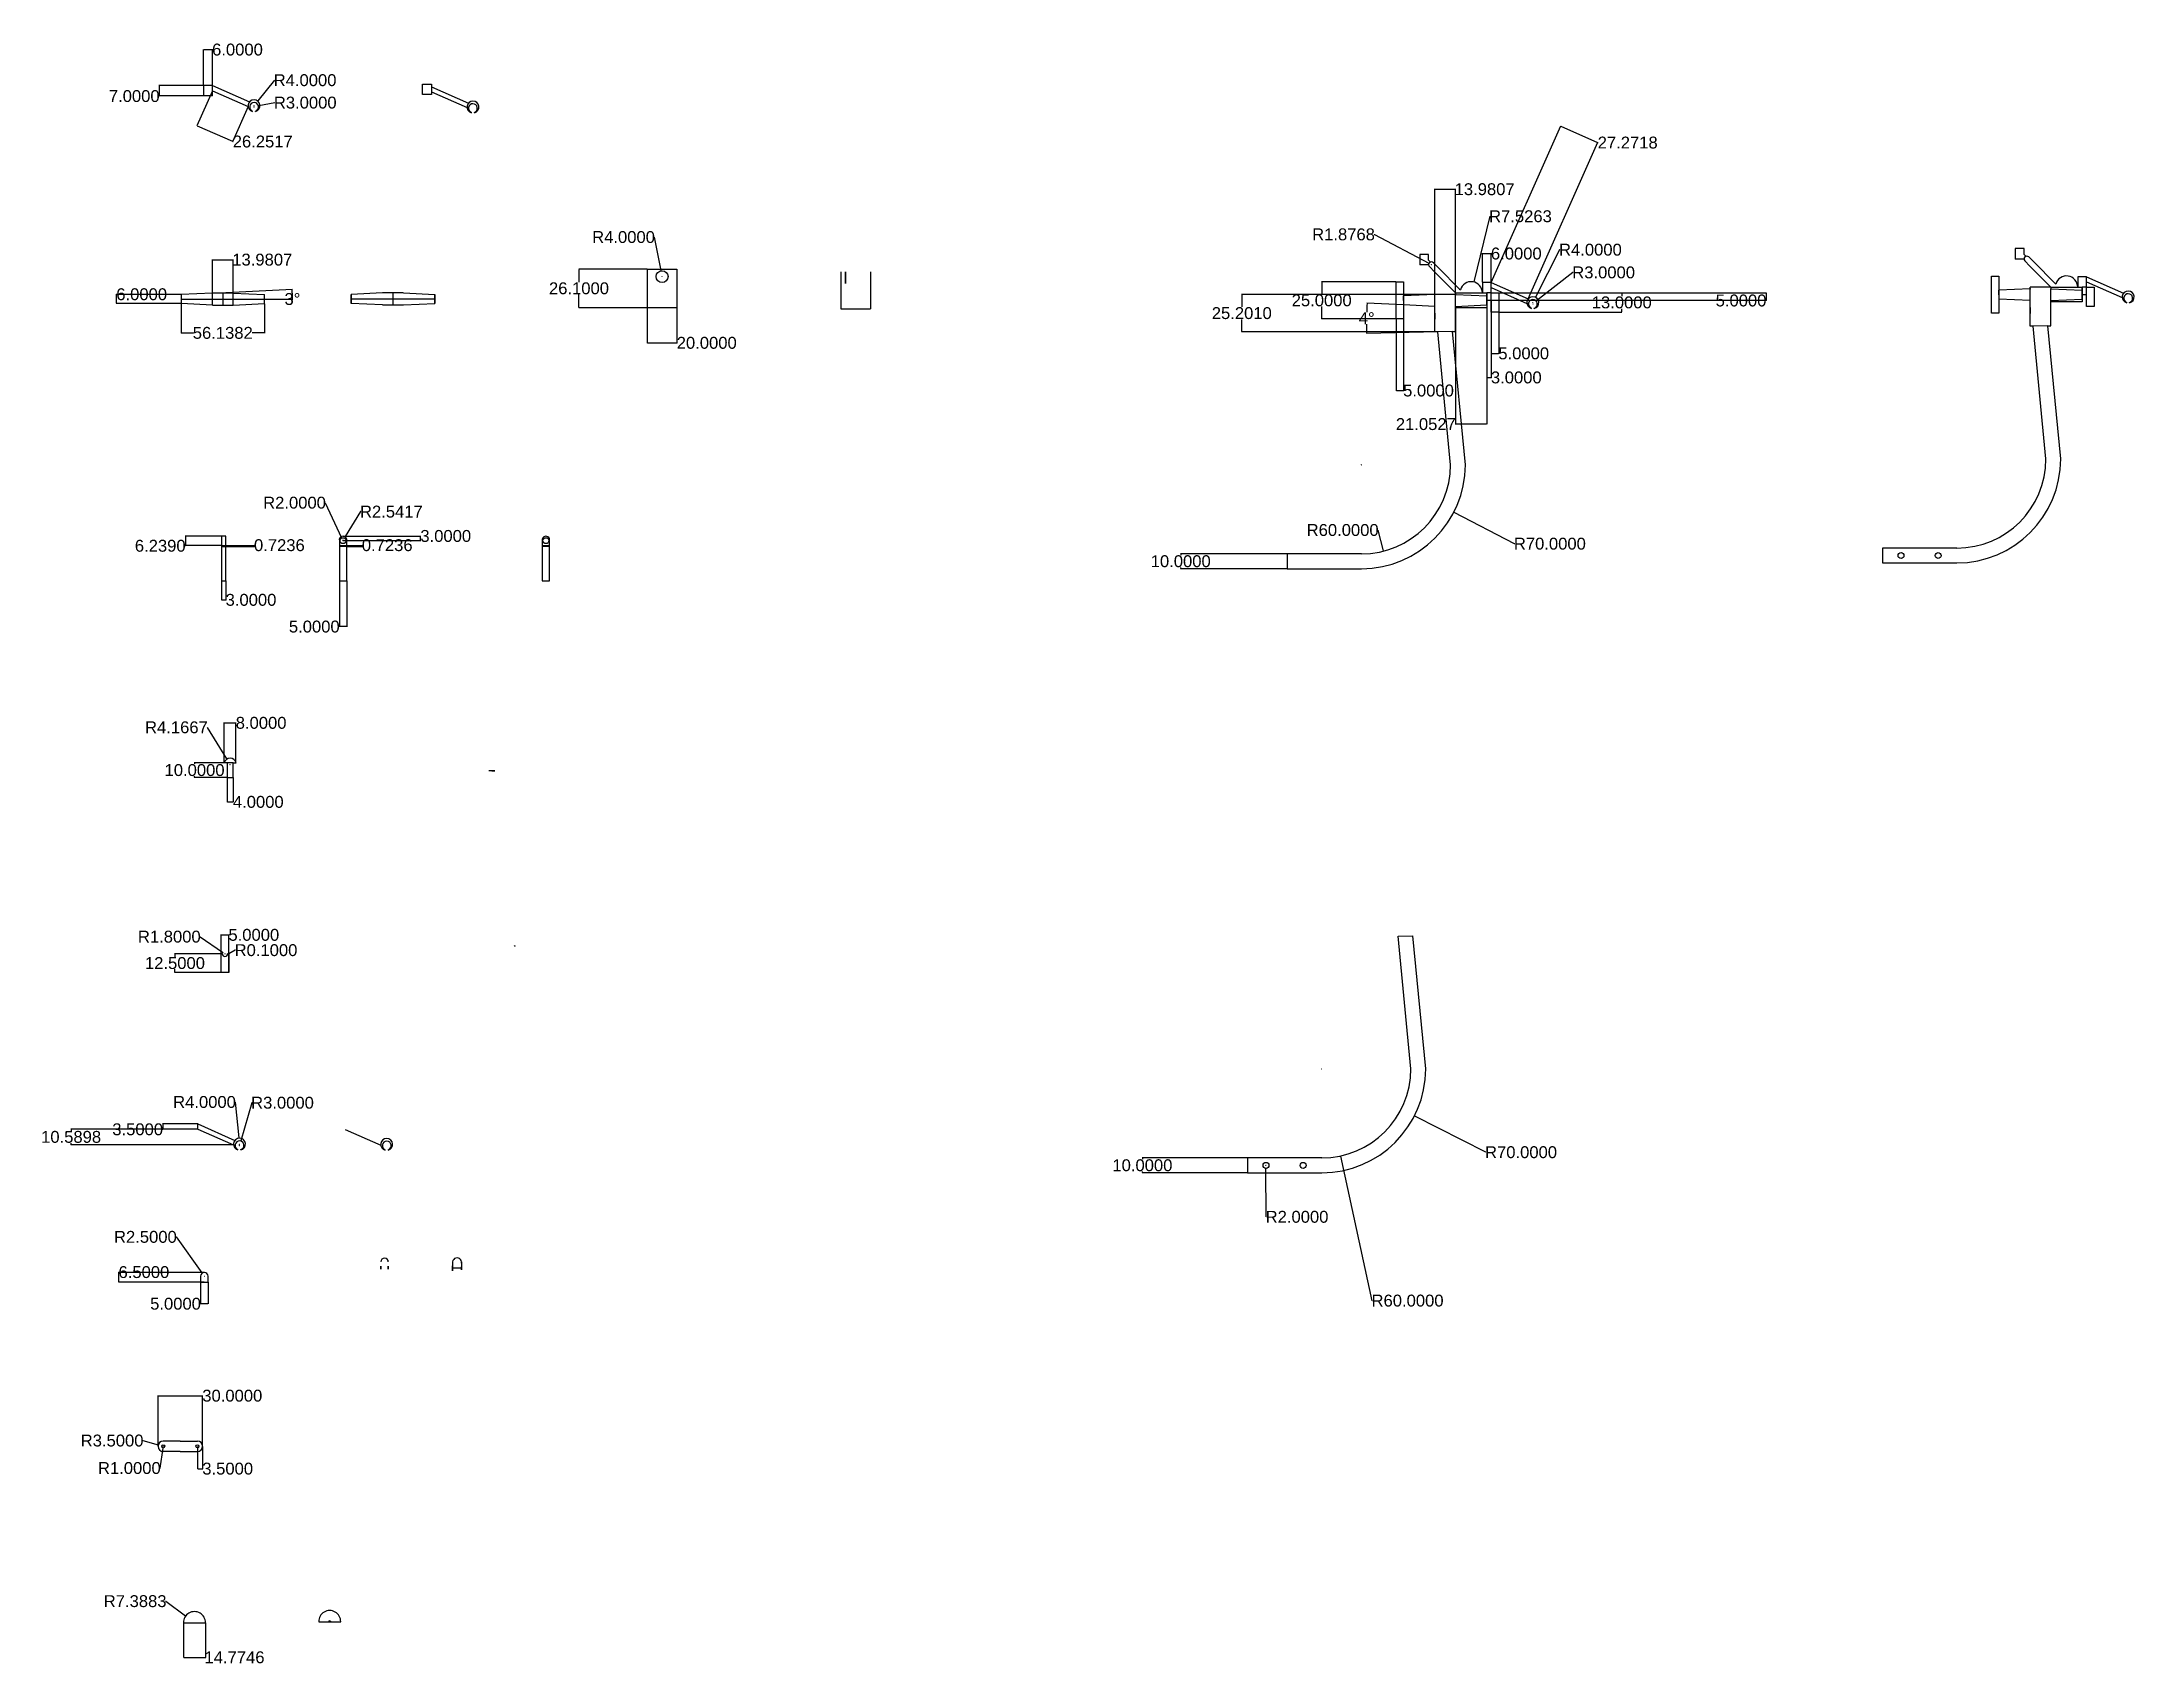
# Model space of a CAD drawing. Header units: centimetres. Extents: x 3692 to 5101, y 1672 to 2765.
import ezdxf

# ---------------------------------------------------------------- set-up
doc = ezdxf.new("R2010")
doc.units = ezdxf.units.CM
doc.header["$MEASUREMENT"] = 0
for name, color, linetype in [('Brat de prindere', 130, 'Continuous'), ('Dimensiuni', 7, 'Continuous'), ('Role', 180, 'Continuous')]:
    doc.layers.add(name, color=color, linetype=linetype)
doc.styles.get("Standard").update_dxf_attribs({"font": 'arial.ttf'})
doc.dimstyles.get("Standard").update_dxf_attribs({"dimtxt": 8, "dimasz": 0.18, "dimexe": 0.18, "dimexo": 0.0625, "dimgap": 0.09, "dimtad": 0, "dimtih": 1, "dimtoh": 1, "dimdec": 4, "dimzin": 0, "dimdsep": 46, "dimtxsty": 'Standard', "dimcen": 0.09, "dimadec": 0, "dimazin": 0, "dimtfac": 1, "dimtdec": 4, "dimtofl": 0, "dimtmove": 0, "dimatfit": 3, "dimfxl": 1, "dimtolj": 1, "dimtzin": 0, "dimarcsym": 0})

msp = doc.modelspace()

# ---------------------------------------------------------------- blocks, each defined once
blk = doc.blocks.new('*D3')
at = {"layer": 'Defpoints', "color": 0, "transparency": 16777216}
for p in [(4458.7, 2410.2), (4530.3, 2420.2), (4530.3, 2410.2)]:
    blk.add_point(p, dxfattribs=at)
at = {"layer": 'Dimensiuni', "color": 0, "lineweight": -2, "transparency": 16777216}
for p, q in [((4530.3, 2420.2), (4458.5, 2420.2)), ((4530.3, 2410.2), (4458.5, 2410.2)), ((4458.7, 2420), (4458.7, 2419.4)), ((4458.7, 2410.4), (4458.7, 2411))]:
    blk.add_line(p, q, dxfattribs=at)
at = {"layer": 'Dimensiuni', "color": 0, "transparency": 16777216}
for points in [[(4458.7, 2420), (4458.8, 2420), (4458.7, 2420.2)], [(4458.7, 2410.4), (4458.8, 2410.4), (4458.7, 2410.2)]]:
    blk.add_solid(points, dxfattribs=at)
at = {"layer": 'Dimensiuni', "color": 0, "transparency": 16777216, "insert": (4458.7, 2415.2), "char_height": 8, "attachment_point": 5}
blk.add_mtext('\\A1;10.0000', dxfattribs=at)
blk = doc.blocks.new('*D4')
at = {"layer": 'Defpoints', "color": 0, "transparency": 16777216}
for p in [(4580.3, 2480.2), (4595, 2422)]:
    blk.add_point(p, dxfattribs=at)
at = {"layer": 'Dimensiuni', "color": 0, "lineweight": -2, "transparency": 16777216}
for p, q in [((4591.3, 2436.2), (4591.4, 2436.2)), ((4591.4, 2436.2), (4595, 2422.2))]:
    blk.add_line(p, q, dxfattribs=at)
at = {"layer": 'Dimensiuni', "color": 0, "transparency": 16777216}
blk.add_solid([(4595, 2422.2), (4595, 2422.2), (4595, 2422)], dxfattribs=at)
at = {"layer": 'Dimensiuni', "color": 0, "transparency": 16777216, "insert": (4567.7, 2436.2), "char_height": 8, "attachment_point": 5}
blk.add_mtext('\\A1;R60.0000', dxfattribs=at)
blk = doc.blocks.new('*D5')
at = {"layer": 'Defpoints', "color": 0, "transparency": 16777216}
for p in [(4580.3, 2480.2), (4642.5, 2448.1)]:
    blk.add_point(p, dxfattribs=at)
at = {"layer": 'Dimensiuni', "color": 0, "lineweight": -2, "transparency": 16777216}
for p, q in [((4580.2, 2480.2), (4580.4, 2480.2)), ((4580.3, 2480.1), (4580.3, 2480.3)), ((4683.4, 2427), (4642.7, 2448)), ((4683.6, 2427), (4683.4, 2427))]:
    blk.add_line(p, q, dxfattribs=at)
at = {"layer": 'Dimensiuni', "color": 0, "transparency": 16777216}
blk.add_solid([(4642.7, 2448), (4642.7, 2448), (4642.5, 2448.1)], dxfattribs=at)
at = {"layer": 'Dimensiuni', "color": 0, "transparency": 16777216, "insert": (4707.2, 2427), "char_height": 8, "attachment_point": 5}
blk.add_mtext('\\A1;R70.0000', dxfattribs=at)
blk = doc.blocks.new('*D6')
at = {"layer": 'Defpoints', "color": 0, "transparency": 16777216}
for p in [(4603.7, 2603.3), (4553.6, 2578.3), (4603.7, 2578.3)]:
    blk.add_point(p, dxfattribs=at)
at = {"layer": 'Dimensiuni', "color": 0, "lineweight": -2, "transparency": 16777216}
for p, q in [((4603.6, 2603.3), (4553.4, 2603.3)), ((4553.6, 2603.1), (4553.6, 2595)), ((4603.6, 2578.3), (4553.4, 2578.3)), ((4553.6, 2578.5), (4553.6, 2586.6))]:
    blk.add_line(p, q, dxfattribs=at)
at = {"layer": 'Dimensiuni', "color": 0, "transparency": 16777216}
for points in [[(4553.5, 2603.1), (4553.6, 2603.1), (4553.6, 2603.3)], [(4553.5, 2578.5), (4553.6, 2578.5), (4553.6, 2578.3)]]:
    blk.add_solid(points, dxfattribs=at)
at = {"layer": 'Dimensiuni', "color": 0, "transparency": 16777216, "insert": (4553.6, 2590.8), "char_height": 8, "attachment_point": 5}
blk.add_mtext('\\A1;25.0000', dxfattribs=at)
blk = doc.blocks.new('*D7')
at = {"layer": 'Defpoints', "color": 0, "transparency": 16777216}
for p in [(4603.7, 2578.3), (4608.7, 2578.3), (4608.7, 2530.1)]:
    blk.add_point(p, dxfattribs=at)
at = {"layer": 'Dimensiuni', "color": 0, "lineweight": -2, "transparency": 16777216}
for p, q in [((4603.7, 2578.2), (4603.7, 2529.9)), ((4608.7, 2578.2), (4608.7, 2529.9)), ((4603.9, 2530.1), (4608.5, 2530.1)), ((4608.7, 2530.1), (4608.9, 2530.1))]:
    blk.add_line(p, q, dxfattribs=at)
at = {"layer": 'Dimensiuni', "color": 0, "transparency": 16777216}
for points in [[(4603.9, 2530.1), (4603.9, 2530), (4603.7, 2530.1)], [(4608.5, 2530.1), (4608.5, 2530), (4608.7, 2530.1)]]:
    blk.add_solid(points, dxfattribs=at)
at = {"layer": 'Dimensiuni', "color": 0, "transparency": 16777216, "insert": (4625.5, 2530.1), "char_height": 8, "attachment_point": 5}
blk.add_mtext('\\A1;5.0000', dxfattribs=at)
blk = doc.blocks.new('*D8')
at = {"layer": 'Defpoints', "color": 0, "transparency": 16777216}
for p in [(4643.7, 2665.6), (4629.7, 2594.8), (4643.7, 2594.8)]:
    blk.add_point(p, dxfattribs=at)
at = {"layer": 'Dimensiuni', "color": 0, "lineweight": -2, "transparency": 16777216}
for p, q in [((4629.7, 2594.9), (4629.7, 2665.8)), ((4629.9, 2665.6), (4643.5, 2665.6)), ((4643.7, 2594.9), (4643.7, 2665.8)), ((4643.7, 2665.6), (4643.9, 2665.6))]:
    blk.add_line(p, q, dxfattribs=at)
at = {"layer": 'Dimensiuni', "color": 0, "transparency": 16777216}
for points in [[(4629.9, 2665.7), (4629.9, 2665.6), (4629.7, 2665.6)], [(4643.5, 2665.7), (4643.5, 2665.6), (4643.7, 2665.6)]]:
    blk.add_solid(points, dxfattribs=at)
at = {"layer": 'Dimensiuni', "color": 0, "transparency": 16777216, "insert": (4663.3, 2665.6), "char_height": 8, "attachment_point": 5}
blk.add_mtext('\\A1;13.9807', dxfattribs=at)
blk = doc.blocks.new('*D9')
at = {"layer": 'Defpoints', "color": 0, "transparency": 16777216}
for p in [(4499.8, 2594.8), (4629.7, 2594.8), (4629.7, 2569.6)]:
    blk.add_point(p, dxfattribs=at)
at = {"layer": 'Dimensiuni', "color": 0, "lineweight": -2, "transparency": 16777216}
for p, q in [((4629.7, 2594.8), (4499.6, 2594.8)), ((4499.8, 2594.6), (4499.8, 2586.4)), ((4499.8, 2569.8), (4499.8, 2578)), ((4629.7, 2569.6), (4499.6, 2569.6))]:
    blk.add_line(p, q, dxfattribs=at)
at = {"layer": 'Dimensiuni', "color": 0, "transparency": 16777216}
for points in [[(4499.7, 2594.6), (4499.8, 2594.6), (4499.8, 2594.8)], [(4499.7, 2569.8), (4499.8, 2569.8), (4499.8, 2569.6)]]:
    blk.add_solid(points, dxfattribs=at)
at = {"layer": 'Dimensiuni', "color": 0, "transparency": 16777216, "insert": (4499.8, 2582.2), "char_height": 8, "attachment_point": 5}
blk.add_mtext('\\A1;25.2010', dxfattribs=at)
blk = doc.blocks.new('*D10')
at = {"layer": 'Defpoints', "color": 0, "transparency": 16777216}
for p in [(4643.7, 2585.9), (4664.8, 2585.9), (4643.7, 2507.5)]:
    blk.add_point(p, dxfattribs=at)
at = {"layer": 'Dimensiuni', "color": 0, "lineweight": -2, "transparency": 16777216}
for p, q in [((4643.7, 2585.8), (4643.7, 2507.4)), ((4664.8, 2585.8), (4664.8, 2507.4)), ((4643.7, 2507.5), (4643.5, 2507.5)), ((4664.6, 2507.5), (4643.9, 2507.5))]:
    blk.add_line(p, q, dxfattribs=at)
at = {"layer": 'Dimensiuni', "color": 0, "transparency": 16777216}
for points in [[(4643.9, 2507.6), (4643.9, 2507.5), (4643.7, 2507.5)], [(4664.6, 2507.6), (4664.6, 2507.5), (4664.8, 2507.5)]]:
    blk.add_solid(points, dxfattribs=at)
at = {"layer": 'Dimensiuni', "color": 0, "transparency": 16777216, "insert": (4623.7, 2507.5), "char_height": 8, "attachment_point": 5}
blk.add_mtext('\\A1;21.0527', dxfattribs=at)
blk = doc.blocks.new('*D11')
at = {"layer": 'Defpoints', "color": 0, "transparency": 16777216}
for p in [(4654.2, 2595.9), (4656, 2603.2)]:
    blk.add_point(p, dxfattribs=at)
at = {"layer": 'Dimensiuni', "color": 0, "lineweight": -2, "transparency": 16777216}
for p, q in [((4666.7, 2647.4), (4656, 2603.4)), ((4666.9, 2647.4), (4666.7, 2647.4)), ((4654.1, 2595.9), (4654.3, 2595.9)), ((4654.2, 2595.8), (4654.2, 2596))]:
    blk.add_line(p, q, dxfattribs=at)
at = {"layer": 'Dimensiuni', "color": 0, "transparency": 16777216}
blk.add_solid([(4656, 2603.4), (4656.1, 2603.4), (4656, 2603.2)], dxfattribs=at)
at = {"layer": 'Dimensiuni', "color": 0, "transparency": 16777216, "insert": (4687.4, 2647.4), "char_height": 8, "attachment_point": 5}
blk.add_mtext('\\A1;R7.5263', dxfattribs=at)
blk = doc.blocks.new('*D19')
at = {"layer": 'Defpoints', "color": 0, "transparency": 16777216}
for p in [(4697.6, 2592.8), (4695.8, 2589.3)]:
    blk.add_point(p, dxfattribs=at)
at = {"layer": 'Dimensiuni', "color": 0, "lineweight": -2, "transparency": 16777216}
for p, q in [((4713.8, 2624.9), (4697.6, 2593)), ((4714, 2624.9), (4713.8, 2624.9)), ((4695.7, 2589.3), (4695.8, 2589.3)), ((4695.8, 2589.2), (4695.8, 2589.4))]:
    blk.add_line(p, q, dxfattribs=at)
at = {"layer": 'Dimensiuni', "color": 0, "transparency": 16777216}
blk.add_solid([(4697.6, 2593), (4697.7, 2593), (4697.6, 2592.8)], dxfattribs=at)
at = {"layer": 'Dimensiuni', "color": 0, "transparency": 16777216, "insert": (4734.5, 2624.9), "char_height": 8, "attachment_point": 5}
blk.add_mtext('\\A1;R4.0000', dxfattribs=at)
blk = doc.blocks.new('*D20')
at = {"layer": 'Defpoints', "color": 0, "transparency": 16777216}
for p in [(4625.8, 2615.7), (4627.5, 2614.9)]:
    blk.add_point(p, dxfattribs=at)
at = {"layer": 'Dimensiuni', "color": 0, "lineweight": -2, "transparency": 16777216}
for p, q in [((4588.9, 2635.2), (4589.1, 2635.2)), ((4589.1, 2635.2), (4625.7, 2615.8)), ((4627.4, 2614.9), (4627.6, 2614.9)), ((4627.5, 2614.8), (4627.5, 2615))]:
    blk.add_line(p, q, dxfattribs=at)
at = {"layer": 'Dimensiuni', "color": 0, "transparency": 16777216}
blk.add_solid([(4625.7, 2615.9), (4625.7, 2615.8), (4625.8, 2615.7)], dxfattribs=at)
at = {"layer": 'Dimensiuni', "color": 0, "transparency": 16777216, "insert": (4568.3, 2635.2), "char_height": 8, "attachment_point": 5}
blk.add_mtext('\\A1;R1.8768', dxfattribs=at)
blk = doc.blocks.new('*D21')
at = {"layer": 'Defpoints', "color": 0, "transparency": 16777216}
for p in [(4667.8, 2622.3), (4661.8, 2602.9), (4667.8, 2602.9)]:
    blk.add_point(p, dxfattribs=at)
at = {"layer": 'Dimensiuni', "color": 0, "lineweight": -2, "transparency": 16777216}
for p, q in [((4661.8, 2603), (4661.8, 2622.5)), ((4661.9, 2622.3), (4667.6, 2622.3)), ((4667.8, 2603), (4667.8, 2622.5)), ((4667.8, 2622.3), (4667.9, 2622.3))]:
    blk.add_line(p, q, dxfattribs=at)
at = {"layer": 'Dimensiuni', "color": 0, "transparency": 16777216}
for points in [[(4661.9, 2622.3), (4661.9, 2622.3), (4661.8, 2622.3)], [(4667.6, 2622.3), (4667.6, 2622.3), (4667.8, 2622.3)]]:
    blk.add_solid(points, dxfattribs=at)
at = {"layer": 'Dimensiuni', "color": 0, "transparency": 16777216, "insert": (4684.6, 2622.3), "char_height": 8, "attachment_point": 5}
blk.add_mtext('\\A1;6.0000', dxfattribs=at)
blk = doc.blocks.new('*D22')
at = {"layer": 'Defpoints', "color": 0, "transparency": 16777216}
for p in [(4672.8, 2595.9), (4672.8, 2582.9), (4755.6, 2582.9)]:
    blk.add_point(p, dxfattribs=at)
at = {"layer": 'Dimensiuni', "color": 0, "lineweight": -2, "transparency": 16777216}
for p, q in [((4672.8, 2595.9), (4755.7, 2595.9)), ((4755.6, 2595.7), (4755.6, 2593.6)), ((4672.8, 2582.9), (4755.7, 2582.9)), ((4755.6, 2583.1), (4755.6, 2585.2))]:
    blk.add_line(p, q, dxfattribs=at)
at = {"layer": 'Dimensiuni', "color": 0, "transparency": 16777216}
for points in [[(4755.5, 2595.7), (4755.6, 2595.7), (4755.6, 2595.9)], [(4755.5, 2583.1), (4755.6, 2583.1), (4755.6, 2582.9)]]:
    blk.add_solid(points, dxfattribs=at)
at = {"layer": 'Dimensiuni', "color": 0, "transparency": 16777216, "insert": (4755.6, 2589.4), "char_height": 8, "attachment_point": 5}
blk.add_mtext('\\A1;13.0000', dxfattribs=at)
blk = doc.blocks.new('*D23')
at = {"layer": 'Defpoints', "color": 0, "transparency": 16777216}
for p in [(4739.4, 2697.1), (4667.8, 2602.9), (4692.7, 2591.8)]:
    blk.add_point(p, dxfattribs=at)
at = {"layer": 'Dimensiuni', "color": 0, "lineweight": -2, "transparency": 16777216}
for p, q in [((4667.8, 2602.9), (4714.6, 2708.3)), ((4714.7, 2708.1), (4739.3, 2697.2)), ((4692.7, 2591.9), (4739.5, 2697.3)), ((4739.4, 2697.1), (4739.6, 2697)), ((4739.6, 2697), (4739.8, 2697))]:
    blk.add_line(p, q, dxfattribs=at)
at = {"layer": 'Dimensiuni', "color": 0, "transparency": 16777216}
for points in [[(4714.7, 2708.1), (4714.6, 2708.1), (4714.5, 2708.2)], [(4739.3, 2697.2), (4739.2, 2697.2), (4739.4, 2697.1)]]:
    blk.add_solid(points, dxfattribs=at)
at = {"layer": 'Dimensiuni', "color": 0, "transparency": 16777216, "insert": (4759.6, 2697), "char_height": 8, "attachment_point": 5}
blk.add_mtext('\\A1;27.2718', dxfattribs=at)
blk = doc.blocks.new('*D24')
at = {"layer": 'Defpoints', "color": 0, "transparency": 16777216}
for p in [(4667.8, 2582.9), (4672.8, 2582.9), (4672.8, 2555.1)]:
    blk.add_point(p, dxfattribs=at)
at = {"layer": 'Dimensiuni', "color": 0, "lineweight": -2, "transparency": 16777216}
for p, q in [((4667.8, 2582.8), (4667.8, 2554.9)), ((4672.8, 2582.8), (4672.8, 2554.9)), ((4667.9, 2555.1), (4672.6, 2555.1)), ((4672.8, 2555.1), (4672.9, 2555.1))]:
    blk.add_line(p, q, dxfattribs=at)
at = {"layer": 'Dimensiuni', "color": 0, "transparency": 16777216}
for points in [[(4667.9, 2555.2), (4667.9, 2555.1), (4667.8, 2555.1)], [(4672.6, 2555.2), (4672.6, 2555.1), (4672.8, 2555.1)]]:
    blk.add_solid(points, dxfattribs=at)
at = {"layer": 'Dimensiuni', "color": 0, "transparency": 16777216, "insert": (4689.6, 2555.1), "char_height": 8, "attachment_point": 5}
blk.add_mtext('\\A1;5.0000', dxfattribs=at)
blk = doc.blocks.new('*D25')
at = {"layer": 'Defpoints', "color": 0, "transparency": 16777216}
for p in [(4664.8, 2590.9), (4667.8, 2590.9), (4667.8, 2538.9)]:
    blk.add_point(p, dxfattribs=at)
at = {"layer": 'Dimensiuni', "color": 0, "lineweight": -2, "transparency": 16777216}
for p, q in [((4664.8, 2590.8), (4664.8, 2538.7)), ((4667.8, 2590.8), (4667.8, 2538.7)), ((4664.9, 2538.9), (4667.6, 2538.9)), ((4667.8, 2538.9), (4667.9, 2538.9))]:
    blk.add_line(p, q, dxfattribs=at)
at = {"layer": 'Dimensiuni', "color": 0, "transparency": 16777216}
for points in [[(4664.9, 2538.9), (4664.9, 2538.9), (4664.8, 2538.9)], [(4667.6, 2538.9), (4667.6, 2538.9), (4667.8, 2538.9)]]:
    blk.add_solid(points, dxfattribs=at)
at = {"layer": 'Dimensiuni', "color": 0, "transparency": 16777216, "insert": (4684.6, 2538.9), "char_height": 8, "attachment_point": 5}
blk.add_mtext('\\A1;3.0000', dxfattribs=at)
blk = doc.blocks.new('*D26')
at = {"layer": 'Defpoints', "color": 0, "transparency": 16777216}
for p in [(4667.8, 2595.9), (4667.8, 2590.9), (4852.8, 2590.9)]:
    blk.add_point(p, dxfattribs=at)
at = {"layer": 'Dimensiuni', "color": 0, "lineweight": -2, "transparency": 16777216}
for p, q in [((4667.8, 2595.9), (4853, 2595.9)), ((4852.8, 2595.7), (4852.8, 2591.1)), ((4667.8, 2590.9), (4853, 2590.9)), ((4852.8, 2590.7), (4852.6, 2590.7)), ((4852.8, 2590.9), (4852.8, 2590.7))]:
    blk.add_line(p, q, dxfattribs=at)
at = {"layer": 'Dimensiuni', "color": 0, "transparency": 16777216}
for points in [[(4852.8, 2595.7), (4852.8, 2595.7), (4852.8, 2595.9)], [(4852.8, 2591.1), (4852.8, 2591.1), (4852.8, 2590.9)]]:
    blk.add_solid(points, dxfattribs=at)
at = {"layer": 'Dimensiuni', "color": 0, "transparency": 16777216, "insert": (4835.9, 2590.7), "char_height": 8, "attachment_point": 5}
blk.add_mtext('\\A1;5.0000', dxfattribs=at)
blk = doc.blocks.new('*D27')
at = {"layer": 'Defpoints', "color": 0, "transparency": 16777216}
for p in [(4583.9, 2582.2), (4608.7, 2587.8), (4629.7, 2586.8), (4631.7, 2569.6), (4641.7, 2569.8)]:
    blk.add_point(p, dxfattribs=at)
at = {"layer": 'Dimensiuni', "color": 0, "lineweight": -2, "transparency": 16777216}
for p, q in [((4608.6, 2587.8), (4584, 2589)), ((4631.7, 2569.6), (4583.7, 2568.6))]:
    blk.add_line(p, q, dxfattribs=at)
for start, end in [(177.3148, 178.4378), (179.9962, 181.1194)]:
    blk.add_arc((4884.6, 2574.7), 300.8, start, end, dxfattribs=at)
at = {"layer": 'Dimensiuni', "color": 0, "transparency": 16777216}
for points in [[(4584.2, 2588.8), (4584.2, 2588.8), (4584.2, 2589)], [(4583.9, 2568.8), (4583.9, 2568.8), (4583.9, 2568.6)]]:
    blk.add_solid(points, dxfattribs=at)
at = {"layer": 'Dimensiuni', "color": 0, "transparency": 16777216, "insert": (4583.9, 2578.8), "char_height": 8, "attachment_point": 5}
blk.add_mtext('\\A1;4°', dxfattribs=at)
blk = doc.blocks.new('*D28')
at = {"layer": 'Defpoints', "color": 0, "transparency": 16777216}
for p in [(4695.8, 2588.4), (4698.1, 2590.3)]:
    blk.add_point(p, dxfattribs=at)
at = {"layer": 'Dimensiuni', "color": 0, "lineweight": -2, "transparency": 16777216}
for p, q in [((4722.7, 2609.6), (4698.3, 2590.4)), ((4722.9, 2609.6), (4722.7, 2609.6)), ((4695.7, 2588.4), (4695.9, 2588.4)), ((4695.8, 2588.4), (4695.8, 2588.5))]:
    blk.add_line(p, q, dxfattribs=at)
at = {"layer": 'Dimensiuni', "color": 0, "transparency": 16777216}
blk.add_solid([(4698.2, 2590.4), (4698.3, 2590.4), (4698.1, 2590.3)], dxfattribs=at)
at = {"layer": 'Dimensiuni', "color": 0, "transparency": 16777216, "insert": (4743.4, 2609.6), "char_height": 8, "attachment_point": 5}
blk.add_mtext('\\A1;R3.0000', dxfattribs=at)
blk = doc.blocks.new('*D29')
at = {"layer": 'Defpoints', "color": 0, "transparency": 16777216}
for p in [(3788.6, 2425.8), (3812.9, 2432.1), (3812.9, 2425.8)]:
    blk.add_point(p, dxfattribs=at)
at = {"layer": 'Dimensiuni', "color": 0, "lineweight": -2, "transparency": 16777216}
for p, q in [((3812.8, 2432.1), (3788.4, 2432.1)), ((3812.8, 2425.8), (3788.4, 2425.8)), ((3788.6, 2425.6), (3788.4, 2425.6)), ((3788.6, 2431.9), (3788.6, 2426)), ((3788.6, 2425.8), (3788.6, 2425.6))]:
    blk.add_line(p, q, dxfattribs=at)
at = {"layer": 'Dimensiuni', "color": 0, "transparency": 16777216}
for points in [[(3788.6, 2431.9), (3788.6, 2431.9), (3788.6, 2432.1)], [(3788.6, 2426), (3788.6, 2426), (3788.6, 2425.8)]]:
    blk.add_solid(points, dxfattribs=at)
at = {"layer": 'Dimensiuni', "color": 0, "transparency": 16777216, "insert": (3771.7, 2425.6), "char_height": 8, "attachment_point": 5}
blk.add_mtext('\\A1;6.2390', dxfattribs=at)
blk = doc.blocks.new('*D30')
at = {"layer": 'Defpoints', "color": 0, "transparency": 16777216}
for p in [(3812.9, 2425.8), (3815.9, 2402.1), (3815.9, 2389.2)]:
    blk.add_point(p, dxfattribs=at)
at = {"layer": 'Dimensiuni', "color": 0, "lineweight": -2, "transparency": 16777216}
for p, q in [((3812.9, 2425.8), (3812.9, 2389)), ((3815.9, 2402), (3815.9, 2389)), ((3813.1, 2389.2), (3815.7, 2389.2)), ((3815.9, 2389.2), (3816.1, 2389.2))]:
    blk.add_line(p, q, dxfattribs=at)
at = {"layer": 'Dimensiuni', "color": 0, "transparency": 16777216}
for points in [[(3813.1, 2389.2), (3813.1, 2389.1), (3812.9, 2389.2)], [(3815.7, 2389.2), (3815.7, 2389.1), (3815.9, 2389.2)]]:
    blk.add_solid(points, dxfattribs=at)
at = {"layer": 'Dimensiuni', "color": 0, "transparency": 16777216, "insert": (3832.8, 2389.2), "char_height": 8, "attachment_point": 5}
blk.add_mtext('\\A1;3.0000', dxfattribs=at)
blk = doc.blocks.new('*D31')
at = {"layer": 'Defpoints', "color": 0, "transparency": 16777216}
for p in [(3813.3, 2425.8), (3813.3, 2425.1), (3835, 2425.8)]:
    blk.add_point(p, dxfattribs=at)
at = {"layer": 'Dimensiuni', "color": 0, "lineweight": -2, "transparency": 16777216}
for p, q in [((3813.4, 2425.8), (3835.2, 2425.8)), ((3813.4, 2425.1), (3835.2, 2425.1)), ((3835, 2425.8), (3835, 2426)), ((3835, 2426), (3835.2, 2426)), ((3835, 2425.3), (3835, 2425.6))]:
    blk.add_line(p, q, dxfattribs=at)
at = {"layer": 'Dimensiuni', "color": 0, "transparency": 16777216}
for points in [[(3835, 2425.6), (3835, 2425.6), (3835, 2425.8)], [(3835, 2425.3), (3835, 2425.3), (3835, 2425.1)]]:
    blk.add_solid(points, dxfattribs=at)
at = {"layer": 'Dimensiuni', "color": 0, "transparency": 16777216, "insert": (3851.9, 2426), "char_height": 8, "attachment_point": 5}
blk.add_mtext('\\A1;0.7236', dxfattribs=at)
blk = doc.blocks.new('*D32')
at = {"layer": 'Defpoints', "color": 0, "transparency": 16777216}
for p in [(3892.3, 2402.1), (3897.3, 2402.1), (3892.3, 2371.2)]:
    blk.add_point(p, dxfattribs=at)
at = {"layer": 'Dimensiuni', "color": 0, "lineweight": -2, "transparency": 16777216}
for p, q in [((3892.3, 2402), (3892.3, 2371.1)), ((3897.3, 2402), (3897.3, 2371.1)), ((3892.3, 2371.2), (3892.1, 2371.2)), ((3897.1, 2371.2), (3892.5, 2371.2))]:
    blk.add_line(p, q, dxfattribs=at)
at = {"layer": 'Dimensiuni', "color": 0, "transparency": 16777216}
for points in [[(3892.5, 2371.3), (3892.5, 2371.2), (3892.3, 2371.2)], [(3897.1, 2371.3), (3897.1, 2371.2), (3897.3, 2371.2)]]:
    blk.add_solid(points, dxfattribs=at)
at = {"layer": 'Dimensiuni', "color": 0, "transparency": 16777216, "insert": (3875.4, 2371.2), "char_height": 8, "attachment_point": 5}
blk.add_mtext('\\A1;5.0000', dxfattribs=at)
blk = doc.blocks.new('*D33')
at = {"layer": 'Defpoints', "color": 0, "transparency": 16777216}
for p in [(3897.3, 2425.8), (3897.3, 2425.1), (3907.6, 2425.8)]:
    blk.add_point(p, dxfattribs=at)
at = {"layer": 'Dimensiuni', "color": 0, "lineweight": -2, "transparency": 16777216}
for p, q in [((3897.3, 2425.8), (3907.8, 2425.8)), ((3897.3, 2425.1), (3907.8, 2425.1)), ((3907.6, 2425.8), (3907.6, 2426)), ((3907.6, 2426), (3907.8, 2426)), ((3907.6, 2425.3), (3907.6, 2425.6))]:
    blk.add_line(p, q, dxfattribs=at)
at = {"layer": 'Dimensiuni', "color": 0, "transparency": 16777216}
for points in [[(3907.6, 2425.6), (3907.7, 2425.6), (3907.6, 2425.8)], [(3907.6, 2425.3), (3907.7, 2425.3), (3907.6, 2425.1)]]:
    blk.add_solid(points, dxfattribs=at)
at = {"layer": 'Dimensiuni', "color": 0, "transparency": 16777216, "insert": (3924.5, 2426), "char_height": 8, "attachment_point": 5}
blk.add_mtext('\\A1;0.7236', dxfattribs=at)
blk = doc.blocks.new('*D2')
at = {"layer": 'Defpoints', "color": 0, "transparency": 16777216}
for p in [(3894.8, 2432.1), (3894.8, 2429.1), (3947, 2432.1)]:
    blk.add_point(p, dxfattribs=at)
at = {"layer": 'Dimensiuni', "color": 0, "lineweight": -2, "transparency": 16777216}
for p, q in [((3894.8, 2432.1), (3947.2, 2432.1)), ((3894.8, 2429.1), (3947.2, 2429.1)), ((3947, 2432.1), (3947, 2432.2)), ((3947, 2432.2), (3947.2, 2432.2)), ((3947, 2429.2), (3947, 2431.9))]:
    blk.add_line(p, q, dxfattribs=at)
at = {"layer": 'Dimensiuni', "color": 0, "transparency": 16777216}
for points in [[(3947, 2431.9), (3947.1, 2431.9), (3947, 2432.1)], [(3947, 2429.2), (3947.1, 2429.2), (3947, 2429.1)]]:
    blk.add_solid(points, dxfattribs=at)
at = {"layer": 'Dimensiuni', "color": 0, "transparency": 16777216, "insert": (3963.9, 2432.2), "char_height": 8, "attachment_point": 5}
blk.add_mtext('\\A1;3.0000', dxfattribs=at)
blk = doc.blocks.new('*D34')
at = {"layer": 'Defpoints', "color": 0, "transparency": 16777216}
for p in [(3894.8, 2429.5), (3896.1, 2431.7)]:
    blk.add_point(p, dxfattribs=at)
at = {"layer": 'Dimensiuni', "color": 0, "lineweight": -2, "transparency": 16777216}
for p, q in [((3906.6, 2448.6), (3896.2, 2431.8)), ((3906.8, 2448.6), (3906.6, 2448.6)), ((3894.7, 2429.5), (3894.9, 2429.5)), ((3894.8, 2429.4), (3894.8, 2429.6))]:
    blk.add_line(p, q, dxfattribs=at)
at = {"layer": 'Dimensiuni', "color": 0, "transparency": 16777216}
blk.add_solid([(3896.2, 2431.8), (3896.2, 2431.8), (3896.1, 2431.7)], dxfattribs=at)
at = {"layer": 'Dimensiuni', "color": 0, "transparency": 16777216, "insert": (3927.3, 2448.6), "char_height": 8, "attachment_point": 5}
blk.add_mtext('\\A1;R2.5417', dxfattribs=at)
blk = doc.blocks.new('*D35')
at = {"layer": 'Defpoints', "color": 0, "transparency": 16777216}
for p in [(3794.8, 2269.6), (3816.7, 2279.6), (3816.7, 2269.6)]:
    blk.add_point(p, dxfattribs=at)
at = {"layer": 'Dimensiuni', "color": 0, "lineweight": -2, "transparency": 16777216}
for p, q in [((3816.7, 2279.6), (3794.6, 2279.6)), ((3816.7, 2269.6), (3794.6, 2269.6)), ((3794.8, 2279.5), (3794.8, 2278.8)), ((3794.8, 2269.8), (3794.8, 2270.5))]:
    blk.add_line(p, q, dxfattribs=at)
at = {"layer": 'Dimensiuni', "color": 0, "transparency": 16777216}
for points in [[(3794.7, 2279.5), (3794.8, 2279.5), (3794.8, 2279.6)], [(3794.7, 2269.8), (3794.8, 2269.8), (3794.8, 2269.6)]]:
    blk.add_solid(points, dxfattribs=at)
at = {"layer": 'Dimensiuni', "color": 0, "transparency": 16777216, "insert": (3794.8, 2274.6), "char_height": 8, "attachment_point": 5}
blk.add_mtext('\\A1;10.0000', dxfattribs=at)
blk = doc.blocks.new('*D36')
at = {"layer": 'Defpoints', "color": 0, "transparency": 16777216}
for p in [(3816.7, 2269.6), (3820.7, 2269.6), (3820.7, 2253.2)]:
    blk.add_point(p, dxfattribs=at)
at = {"layer": 'Dimensiuni', "color": 0, "lineweight": -2, "transparency": 16777216}
for p, q in [((3816.7, 2269.6), (3816.7, 2253)), ((3820.7, 2269.6), (3820.7, 2253)), ((3816.9, 2253.2), (3820.5, 2253.2)), ((3820.7, 2253.2), (3820.9, 2253.2))]:
    blk.add_line(p, q, dxfattribs=at)
at = {"layer": 'Dimensiuni', "color": 0, "transparency": 16777216}
for points in [[(3816.9, 2253.2), (3816.9, 2253.2), (3816.7, 2253.2)], [(3820.5, 2253.2), (3820.5, 2253.2), (3820.7, 2253.2)]]:
    blk.add_solid(points, dxfattribs=at)
at = {"layer": 'Dimensiuni', "color": 0, "transparency": 16777216, "insert": (3837.7, 2253.2), "char_height": 8, "attachment_point": 5}
blk.add_mtext('\\A1;4.0000', dxfattribs=at)
blk = doc.blocks.new('*D37')
at = {"layer": 'Defpoints', "color": 0, "transparency": 16777216}
for p in [(3822.7, 2306.4), (3814.7, 2279.6), (3822.7, 2279.6)]:
    blk.add_point(p, dxfattribs=at)
at = {"layer": 'Dimensiuni', "color": 0, "lineweight": -2, "transparency": 16777216}
for p, q in [((3814.7, 2279.7), (3814.7, 2306.6)), ((3814.9, 2306.4), (3822.5, 2306.4)), ((3822.7, 2279.7), (3822.7, 2306.6)), ((3822.7, 2306.4), (3822.9, 2306.4))]:
    blk.add_line(p, q, dxfattribs=at)
at = {"layer": 'Dimensiuni', "color": 0, "transparency": 16777216}
for points in [[(3814.9, 2306.4), (3814.9, 2306.4), (3814.7, 2306.4)], [(3822.5, 2306.4), (3822.5, 2306.4), (3822.7, 2306.4)]]:
    blk.add_solid(points, dxfattribs=at)
at = {"layer": 'Dimensiuni', "color": 0, "transparency": 16777216, "insert": (3839.6, 2306.4), "char_height": 8, "attachment_point": 5}
blk.add_mtext('\\A1;8.0000', dxfattribs=at)
blk = doc.blocks.new('*D38')
at = {"layer": 'Defpoints', "color": 0, "transparency": 16777216}
for p in [(3816.5, 2282), (3818.7, 2278.5)]:
    blk.add_point(p, dxfattribs=at)
at = {"layer": 'Dimensiuni', "color": 0, "lineweight": -2, "transparency": 16777216}
for p, q in [((3803.2, 2303.4), (3803.3, 2303.4)), ((3803.3, 2303.4), (3816.4, 2282.2)), ((3818.6, 2278.5), (3818.8, 2278.5)), ((3818.7, 2278.4), (3818.7, 2278.6))]:
    blk.add_line(p, q, dxfattribs=at)
at = {"layer": 'Dimensiuni', "color": 0, "transparency": 16777216}
blk.add_solid([(3816.5, 2282.2), (3816.4, 2282.1), (3816.5, 2282)], dxfattribs=at)
at = {"layer": 'Dimensiuni', "color": 0, "transparency": 16777216, "insert": (3782.6, 2303.4), "char_height": 8, "attachment_point": 5}
blk.add_mtext('\\A1;R4.1667', dxfattribs=at)
blk = doc.blocks.new('*D39')
at = {"layer": 'Defpoints', "color": 0, "transparency": 16777216}
for p in [(3773.4, 2033), (3797.1, 2036.5), (3797.1, 2033)]:
    blk.add_point(p, dxfattribs=at)
at = {"layer": 'Dimensiuni', "color": 0, "lineweight": -2, "transparency": 16777216}
for p, q in [((3797, 2036.5), (3773.2, 2036.5)), ((3797, 2033), (3773.2, 2033)), ((3773.4, 2032.8), (3773.2, 2032.8)), ((3773.4, 2036.3), (3773.4, 2033.1)), ((3773.4, 2033), (3773.4, 2032.8))]:
    blk.add_line(p, q, dxfattribs=at)
at = {"layer": 'Dimensiuni', "color": 0, "transparency": 16777216}
for points in [[(3773.3, 2036.3), (3773.4, 2036.3), (3773.4, 2036.5)], [(3773.3, 2033.1), (3773.4, 2033.1), (3773.4, 2033)]]:
    blk.add_solid(points, dxfattribs=at)
at = {"layer": 'Dimensiuni', "color": 0, "transparency": 16777216, "insert": (3756.5, 2032.8), "char_height": 8, "attachment_point": 5}
blk.add_mtext('\\A1;3.5000', dxfattribs=at)
blk = doc.blocks.new('*D40')
at = {"layer": 'Defpoints', "color": 0, "transparency": 16777216}
for p in [(3711.7, 2033), (3797.1, 2033), (3821.1, 2022.4)]:
    blk.add_point(p, dxfattribs=at)
at = {"layer": 'Dimensiuni', "color": 0, "lineweight": -2, "transparency": 16777216}
for p, q in [((3797, 2033), (3711.5, 2033)), ((3711.7, 2032.8), (3711.7, 2031.8)), ((3821, 2022.4), (3711.5, 2022.4)), ((3711.7, 2022.5), (3711.7, 2023.5))]:
    blk.add_line(p, q, dxfattribs=at)
at = {"layer": 'Dimensiuni', "color": 0, "transparency": 16777216}
for points in [[(3711.7, 2032.8), (3711.7, 2032.8), (3711.7, 2033)], [(3711.7, 2022.5), (3711.7, 2022.5), (3711.7, 2022.4)]]:
    blk.add_solid(points, dxfattribs=at)
at = {"layer": 'Dimensiuni', "color": 0, "transparency": 16777216, "insert": (3711.7, 2027.7), "char_height": 8, "attachment_point": 5}
blk.add_mtext('\\A1;10.5898', dxfattribs=at)
blk = doc.blocks.new('*D41')
at = {"layer": 'Defpoints', "color": 0, "transparency": 16777216}
for p in [(3824.7, 2026.8), (3825.1, 2022.8)]:
    blk.add_point(p, dxfattribs=at)
at = {"layer": 'Dimensiuni', "color": 0, "lineweight": -2, "transparency": 16777216}
for p, q in [((3822.1, 2051.2), (3822.2, 2051.2)), ((3822.2, 2051.2), (3824.7, 2027)), ((3825, 2022.8), (3825.2, 2022.8)), ((3825.1, 2022.7), (3825.1, 2022.9))]:
    blk.add_line(p, q, dxfattribs=at)
at = {"layer": 'Dimensiuni', "color": 0, "transparency": 16777216}
blk.add_solid([(3824.7, 2027), (3824.6, 2027), (3824.7, 2026.8)], dxfattribs=at)
at = {"layer": 'Dimensiuni', "color": 0, "transparency": 16777216, "insert": (3801.5, 2051.2), "char_height": 8, "attachment_point": 5}
blk.add_mtext('\\A1;R4.0000', dxfattribs=at)
blk = doc.blocks.new('*D42')
at = {"layer": 'Defpoints', "color": 0, "transparency": 16777216}
for p in [(3825.1, 2022), (3825.9, 2024.9)]:
    blk.add_point(p, dxfattribs=at)
at = {"layer": 'Dimensiuni', "color": 0, "lineweight": -2, "transparency": 16777216}
for p, q in [((3833.3, 2050.7), (3826, 2025.1)), ((3833.5, 2050.7), (3833.3, 2050.7)), ((3825, 2022), (3825.2, 2022)), ((3825.1, 2021.9), (3825.1, 2022.1))]:
    blk.add_line(p, q, dxfattribs=at)
at = {"layer": 'Dimensiuni', "color": 0, "transparency": 16777216}
blk.add_solid([(3825.9, 2025.1), (3826, 2025.1), (3825.9, 2024.9)], dxfattribs=at)
at = {"layer": 'Dimensiuni', "color": 0, "transparency": 16777216, "insert": (3854, 2050.7), "char_height": 8, "attachment_point": 5}
blk.add_mtext('\\A1;R3.0000', dxfattribs=at)
blk = doc.blocks.new('*D43')
at = {"layer": 'Defpoints', "color": 0, "transparency": 16777216}
for p in [(3781.6, 2151), (3812.8, 2151), (3812.8, 2138.5)]:
    blk.add_point(p, dxfattribs=at)
at = {"layer": 'Dimensiuni', "color": 0, "lineweight": -2, "transparency": 16777216}
for p, q in [((3812.7, 2151), (3781.4, 2151)), ((3781.6, 2150.8), (3781.6, 2148.9)), ((3812.7, 2138.5), (3781.4, 2138.5)), ((3781.6, 2138.7), (3781.6, 2140.6))]:
    blk.add_line(p, q, dxfattribs=at)
at = {"layer": 'Dimensiuni', "color": 0, "transparency": 16777216}
for points in [[(3781.6, 2150.8), (3781.6, 2150.8), (3781.6, 2151)], [(3781.6, 2138.7), (3781.6, 2138.7), (3781.6, 2138.5)]]:
    blk.add_solid(points, dxfattribs=at)
at = {"layer": 'Dimensiuni', "color": 0, "transparency": 16777216, "insert": (3781.6, 2144.7), "char_height": 8, "attachment_point": 5}
blk.add_mtext('\\A1;12.5000', dxfattribs=at)
blk = doc.blocks.new('*D44')
at = {"layer": 'Defpoints', "color": 0, "transparency": 16777216}
for p in [(3817.8, 2163.7), (3812.8, 2138.5), (3817.8, 2138.5)]:
    blk.add_point(p, dxfattribs=at)
at = {"layer": 'Dimensiuni', "color": 0, "lineweight": -2, "transparency": 16777216}
for p, q in [((3812.8, 2138.5), (3812.8, 2163.9)), ((3813, 2163.7), (3817.6, 2163.7)), ((3817.8, 2138.5), (3817.8, 2163.9)), ((3817.8, 2163.7), (3818, 2163.7))]:
    blk.add_line(p, q, dxfattribs=at)
at = {"layer": 'Dimensiuni', "color": 0, "transparency": 16777216}
for points in [[(3813, 2163.7), (3813, 2163.6), (3812.8, 2163.7)], [(3817.6, 2163.7), (3817.6, 2163.6), (3817.8, 2163.7)]]:
    blk.add_solid(points, dxfattribs=at)
at = {"layer": 'Dimensiuni', "color": 0, "transparency": 16777216, "insert": (3834.7, 2163.7), "char_height": 8, "attachment_point": 5}
blk.add_mtext('\\A1;5.0000', dxfattribs=at)
blk = doc.blocks.new('*D45')
at = {"layer": 'Defpoints', "color": 0, "transparency": 16777216}
for p in [(3813.8, 2152), (3815.3, 2151)]:
    blk.add_point(p, dxfattribs=at)
at = {"layer": 'Dimensiuni', "color": 0, "lineweight": -2, "transparency": 16777216}
for p, q in [((3798.3, 2162.5), (3798.5, 2162.5)), ((3798.5, 2162.5), (3813.7, 2152.1)), ((3815.2, 2151), (3815.4, 2151)), ((3815.3, 2150.9), (3815.3, 2151.1))]:
    blk.add_line(p, q, dxfattribs=at)
blk.add_arc((3815.3, 2151), 1.8, 139.9108, 181.0275, dxfattribs=at)
at = {"layer": 'Dimensiuni', "color": 0, "transparency": 16777216}
blk.add_solid([(3813.7, 2152.1), (3813.6, 2152.1), (3813.8, 2152)], dxfattribs=at)
at = {"layer": 'Dimensiuni', "color": 0, "transparency": 16777216, "insert": (3777.8, 2162.5), "char_height": 8, "attachment_point": 5}
blk.add_mtext('\\A1;R1.8000', dxfattribs=at)
blk = doc.blocks.new('*D46')
at = {"layer": 'Defpoints', "color": 0, "transparency": 16777216}
for p in [(3817.7, 2150.9), (3817.8, 2150.9)]:
    blk.add_point(p, dxfattribs=at)
at = {"layer": 'Dimensiuni', "color": 0, "lineweight": -2, "transparency": 16777216}
for p, q in [((3817.6, 2150.9), (3817.8, 2150.9)), ((3817.7, 2150.8), (3817.7, 2151)), ((3822.2, 2153.4), (3817.9, 2151)), ((3822.4, 2153.4), (3822.2, 2153.4))]:
    blk.add_line(p, q, dxfattribs=at)
at = {"layer": 'Dimensiuni', "color": 0, "transparency": 16777216}
blk.add_solid([(3817.9, 2151), (3818, 2151), (3817.8, 2150.9)], dxfattribs=at)
at = {"layer": 'Dimensiuni', "color": 0, "transparency": 16777216, "insert": (3842.9, 2153.4), "char_height": 8, "attachment_point": 5}
blk.add_mtext('\\A1;R0.1000', dxfattribs=at)
blk = doc.blocks.new('*D12')
at = {"layer": 'Defpoints', "color": 0, "transparency": 16777216}
for p in [(3785.7, 2588.7), (3841.9, 2588.7), (3841.9, 2568.9)]:
    blk.add_point(p, dxfattribs=at)
at = {"layer": 'Dimensiuni', "color": 0, "lineweight": -2, "transparency": 16777216}
for p, q in [((3785.7, 2588.6), (3785.7, 2568.7)), ((3841.9, 2588.6), (3841.9, 2568.7)), ((3785.9, 2568.9), (3794.1, 2568.9)), ((3841.7, 2568.9), (3833.6, 2568.9))]:
    blk.add_line(p, q, dxfattribs=at)
at = {"layer": 'Dimensiuni', "color": 0, "transparency": 16777216}
for points in [[(3785.9, 2568.9), (3785.9, 2568.9), (3785.7, 2568.9)], [(3841.7, 2568.9), (3841.7, 2568.9), (3841.9, 2568.9)]]:
    blk.add_solid(points, dxfattribs=at)
at = {"layer": 'Dimensiuni', "color": 0, "transparency": 16777216, "insert": (3813.8, 2568.9), "char_height": 8, "attachment_point": 5}
blk.add_mtext('\\A1;56.1382', dxfattribs=at)
blk = doc.blocks.new('*D13')
at = {"layer": 'Defpoints', "color": 0, "transparency": 16777216}
for p in [(3742.3, 2594.7), (3785.7, 2594.7), (3785.7, 2588.7)]:
    blk.add_point(p, dxfattribs=at)
at = {"layer": 'Dimensiuni', "color": 0, "lineweight": -2, "transparency": 16777216}
for p, q in [((3785.7, 2594.7), (3742.1, 2594.7)), ((3742.3, 2594.7), (3742.3, 2594.9)), ((3742.3, 2594.9), (3742.5, 2594.9)), ((3742.3, 2588.9), (3742.3, 2594.5)), ((3785.7, 2588.7), (3742.1, 2588.7))]:
    blk.add_line(p, q, dxfattribs=at)
at = {"layer": 'Dimensiuni', "color": 0, "transparency": 16777216}
for points in [[(3742.3, 2594.5), (3742.3, 2594.5), (3742.3, 2594.7)], [(3742.3, 2588.9), (3742.3, 2588.9), (3742.3, 2588.7)]]:
    blk.add_solid(points, dxfattribs=at)
at = {"layer": 'Dimensiuni', "color": 0, "transparency": 16777216, "insert": (3759.2, 2594.9), "char_height": 8, "attachment_point": 5}
blk.add_mtext('\\A1;6.0000', dxfattribs=at)
blk = doc.blocks.new('*D14')
at = {"layer": 'Defpoints', "color": 0, "transparency": 16777216}
for p in [(3820.8, 2618.2), (3806.8, 2587.7), (3820.8, 2587.7)]:
    blk.add_point(p, dxfattribs=at)
at = {"layer": 'Dimensiuni', "color": 0, "lineweight": -2, "transparency": 16777216}
for p, q in [((3806.8, 2587.8), (3806.8, 2618.4)), ((3807, 2618.2), (3820.6, 2618.2)), ((3820.8, 2587.8), (3820.8, 2618.4)), ((3820.8, 2618.2), (3821, 2618.2))]:
    blk.add_line(p, q, dxfattribs=at)
at = {"layer": 'Dimensiuni', "color": 0, "transparency": 16777216}
for points in [[(3807, 2618.2), (3807, 2618.2), (3806.8, 2618.2)], [(3820.6, 2618.2), (3820.6, 2618.2), (3820.8, 2618.2)]]:
    blk.add_solid(points, dxfattribs=at)
at = {"layer": 'Dimensiuni', "color": 0, "transparency": 16777216, "insert": (3840.4, 2618.2), "char_height": 8, "attachment_point": 5}
blk.add_mtext('\\A1;13.9807', dxfattribs=at)
blk = doc.blocks.new('*D15')
at = {"layer": 'Defpoints', "color": 0, "transparency": 16777216}
for p in [(3785.7, 2594.7), (3806.8, 2595.7), (3860.7, 2596.1), (3785.7, 2591.7), (3841.9, 2591.7)]:
    blk.add_point(p, dxfattribs=at)
at = {"layer": 'Dimensiuni', "color": 0, "lineweight": -2, "transparency": 16777216}
for p, q in [((3806.9, 2595.7), (3860.8, 2598.3)), ((3841.9, 2591.7), (3860.9, 2591.7))]:
    blk.add_line(p, q, dxfattribs=at)
blk.add_arc((3722.6, 2591.7), 138.1, 0.0747, 2.6448, dxfattribs=at)
at = {"layer": 'Dimensiuni', "color": 0, "transparency": 16777216}
for points in [[(3860.5, 2598.1), (3860.6, 2598.1), (3860.6, 2598.2)], [(3860.8, 2591.9), (3860.7, 2591.9), (3860.7, 2591.7)]]:
    blk.add_solid(points, dxfattribs=at)
at = {"layer": 'Dimensiuni', "color": 0, "transparency": 16777216, "insert": (3860.7, 2591.7), "char_height": 8, "attachment_point": 5}
blk.add_mtext('\\A1;3°', dxfattribs=at)
blk = doc.blocks.new('*D16')
at = {"layer": 'Defpoints', "color": 0, "transparency": 16777216}
for p in [(4099.5, 2611.9), (4053.6, 2585.8), (4099.5, 2585.8)]:
    blk.add_point(p, dxfattribs=at)
at = {"layer": 'Dimensiuni', "color": 0, "lineweight": -2, "transparency": 16777216}
for p, q in [((4099.5, 2611.9), (4053.5, 2611.9)), ((4053.6, 2611.7), (4053.6, 2603)), ((4053.6, 2586), (4053.6, 2594.7)), ((4099.5, 2585.8), (4053.5, 2585.8))]:
    blk.add_line(p, q, dxfattribs=at)
at = {"layer": 'Dimensiuni', "color": 0, "transparency": 16777216}
for points in [[(4053.6, 2611.7), (4053.7, 2611.7), (4053.6, 2611.9)], [(4053.6, 2586), (4053.7, 2586), (4053.6, 2585.8)]]:
    blk.add_solid(points, dxfattribs=at)
at = {"layer": 'Dimensiuni', "color": 0, "transparency": 16777216, "insert": (4053.6, 2598.9), "char_height": 8, "attachment_point": 5}
blk.add_mtext('\\A1;26.1000', dxfattribs=at)
blk = doc.blocks.new('*D17')
at = {"layer": 'Defpoints', "color": 0, "transparency": 16777216}
for p in [(4099.5, 2585.8), (4119.5, 2585.8), (4119.5, 2562.2)]:
    blk.add_point(p, dxfattribs=at)
at = {"layer": 'Dimensiuni', "color": 0, "lineweight": -2, "transparency": 16777216}
for p, q in [((4099.5, 2585.8), (4099.5, 2562)), ((4119.5, 2585.8), (4119.5, 2562)), ((4099.7, 2562.2), (4119.4, 2562.2)), ((4119.5, 2562.2), (4119.7, 2562.2))]:
    blk.add_line(p, q, dxfattribs=at)
at = {"layer": 'Dimensiuni', "color": 0, "transparency": 16777216}
for points in [[(4099.7, 2562.2), (4099.7, 2562.2), (4099.5, 2562.2)], [(4119.4, 2562.2), (4119.4, 2562.2), (4119.5, 2562.2)]]:
    blk.add_solid(points, dxfattribs=at)
at = {"layer": 'Dimensiuni', "color": 0, "transparency": 16777216, "insert": (4139.6, 2562.2), "char_height": 8, "attachment_point": 5}
blk.add_mtext('\\A1;20.0000', dxfattribs=at)
blk = doc.blocks.new('*D18')
at = {"layer": 'Defpoints', "color": 0, "transparency": 16777216}
for p in [(4108.8, 2610.7), (4109.5, 2606.8)]:
    blk.add_point(p, dxfattribs=at)
at = {"layer": 'Dimensiuni', "color": 0, "lineweight": -2, "transparency": 16777216}
for p, q in [((4104.1, 2633.4), (4104.3, 2633.4)), ((4104.3, 2633.4), (4108.7, 2610.9)), ((4109.5, 2606.7), (4109.5, 2606.9)), ((4109.5, 2606.8), (4109.6, 2606.8))]:
    blk.add_line(p, q, dxfattribs=at)
at = {"layer": 'Dimensiuni', "color": 0, "transparency": 16777216}
blk.add_solid([(4108.8, 2610.9), (4108.7, 2610.9), (4108.8, 2610.7)], dxfattribs=at)
at = {"layer": 'Dimensiuni', "color": 0, "transparency": 16777216, "insert": (4083.6, 2633.4), "char_height": 8, "attachment_point": 5}
blk.add_mtext('\\A1;R4.0000', dxfattribs=at)
blk = doc.blocks.new('*D47')
at = {"layer": 'Defpoints', "color": 0, "transparency": 16777216}
for p in [(3893.9, 2430.9), (3894.8, 2429.1)]:
    blk.add_point(p, dxfattribs=at)
at = {"layer": 'Dimensiuni', "color": 0, "lineweight": -2, "transparency": 16777216}
for p, q in [((3882.6, 2454.6), (3882.7, 2454.6)), ((3882.7, 2454.6), (3893.8, 2431)), ((3894.7, 2429.1), (3894.9, 2429.1)), ((3894.8, 2429), (3894.8, 2429.1))]:
    blk.add_line(p, q, dxfattribs=at)
at = {"layer": 'Dimensiuni', "color": 0, "transparency": 16777216}
blk.add_solid([(3893.9, 2431), (3893.8, 2431), (3893.9, 2430.9)], dxfattribs=at)
at = {"layer": 'Dimensiuni', "color": 0, "transparency": 16777216, "insert": (3862.1, 2454.6), "char_height": 8, "attachment_point": 5}
blk.add_mtext('\\A1;R2.0000', dxfattribs=at)
blk = doc.blocks.new('*D48')
at = {"layer": 'Defpoints', "color": 0, "transparency": 16777216}
for p in [(3743.8, 1936.5), (3801.4, 1936.5), (3801.4, 1930)]:
    blk.add_point(p, dxfattribs=at)
at = {"layer": 'Dimensiuni', "color": 0, "lineweight": -2, "transparency": 16777216}
for p, q in [((3801.3, 1936.5), (3743.6, 1936.5)), ((3801.3, 1930), (3743.6, 1930)), ((3743.8, 1936.5), (3743.8, 1936.7)), ((3743.8, 1936.7), (3744, 1936.7)), ((3743.8, 1930.2), (3743.8, 1936.3))]:
    blk.add_line(p, q, dxfattribs=at)
at = {"layer": 'Dimensiuni', "color": 0, "transparency": 16777216}
for points in [[(3743.8, 1936.3), (3743.9, 1936.3), (3743.8, 1936.5)], [(3743.8, 1930.2), (3743.9, 1930.2), (3743.8, 1930)]]:
    blk.add_solid(points, dxfattribs=at)
at = {"layer": 'Dimensiuni', "color": 0, "transparency": 16777216, "insert": (3760.7, 1936.7), "char_height": 8, "attachment_point": 5}
blk.add_mtext('\\A1;6.5000', dxfattribs=at)
blk = doc.blocks.new('*D49')
at = {"layer": 'Defpoints', "color": 0, "transparency": 16777216}
for p in [(3798.9, 1930), (3803.9, 1930), (3798.9, 1915.4)]:
    blk.add_point(p, dxfattribs=at)
at = {"layer": 'Dimensiuni', "color": 0, "lineweight": -2, "transparency": 16777216}
for p, q in [((3798.9, 1929.9), (3798.9, 1915.3)), ((3803.9, 1929.9), (3803.9, 1915.3)), ((3798.9, 1915.4), (3798.7, 1915.4)), ((3803.7, 1915.4), (3799.1, 1915.4))]:
    blk.add_line(p, q, dxfattribs=at)
at = {"layer": 'Dimensiuni', "color": 0, "transparency": 16777216}
for points in [[(3799.1, 1915.5), (3799.1, 1915.4), (3798.9, 1915.4)], [(3803.7, 1915.5), (3803.7, 1915.4), (3803.9, 1915.4)]]:
    blk.add_solid(points, dxfattribs=at)
at = {"layer": 'Dimensiuni', "color": 0, "transparency": 16777216, "insert": (3782, 1915.4), "char_height": 8, "attachment_point": 5}
blk.add_mtext('\\A1;5.0000', dxfattribs=at)
blk = doc.blocks.new('*D50')
at = {"layer": 'Defpoints', "color": 0, "transparency": 16777216}
for p in [(3799.9, 1936), (3801.4, 1934)]:
    blk.add_point(p, dxfattribs=at)
at = {"layer": 'Dimensiuni', "color": 0, "lineweight": -2, "transparency": 16777216}
for p, q in [((3782.2, 1960.4), (3782.4, 1960.4)), ((3782.4, 1960.4), (3799.8, 1936.2)), ((3801.3, 1934), (3801.5, 1934)), ((3801.4, 1933.9), (3801.4, 1934.1))]:
    blk.add_line(p, q, dxfattribs=at)
at = {"layer": 'Dimensiuni', "color": 0, "transparency": 16777216}
blk.add_solid([(3799.9, 1936.2), (3799.8, 1936.2), (3799.9, 1936)], dxfattribs=at)
at = {"layer": 'Dimensiuni', "color": 0, "transparency": 16777216, "insert": (3761.7, 1960.4), "char_height": 8, "attachment_point": 5}
blk.add_mtext('\\A1;R2.5000', dxfattribs=at)
blk = doc.blocks.new('*D51')
at = {"layer": 'Defpoints', "color": 0, "transparency": 16777216}
for p in [(3800.2, 1853.5), (3770.2, 1819.5), (3800.2, 1819.5)]:
    blk.add_point(p, dxfattribs=at)
at = {"layer": 'Dimensiuni', "color": 0, "lineweight": -2, "transparency": 16777216}
for p, q in [((3770.2, 1819.5), (3770.2, 1853.7)), ((3770.4, 1853.5), (3800, 1853.5)), ((3800.2, 1819.5), (3800.2, 1853.7)), ((3800.2, 1853.5), (3800.4, 1853.5))]:
    blk.add_line(p, q, dxfattribs=at)
at = {"layer": 'Dimensiuni', "color": 0, "transparency": 16777216}
for points in [[(3770.4, 1853.5), (3770.4, 1853.5), (3770.2, 1853.5)], [(3800, 1853.5), (3800, 1853.5), (3800.2, 1853.5)]]:
    blk.add_solid(points, dxfattribs=at)
at = {"layer": 'Dimensiuni', "color": 0, "transparency": 16777216, "insert": (3820.2, 1853.5), "char_height": 8, "attachment_point": 5}
blk.add_mtext('\\A1;30.0000', dxfattribs=at)
blk = doc.blocks.new('*D52')
at = {"layer": 'Defpoints', "color": 0, "transparency": 16777216}
for p in [(3770.4, 1820.4), (3773.7, 1819.5)]:
    blk.add_point(p, dxfattribs=at)
at = {"layer": 'Dimensiuni', "color": 0, "lineweight": -2, "transparency": 16777216}
for p, q in [((3759.8, 1823.3), (3760, 1823.3)), ((3760, 1823.3), (3770.2, 1820.5)), ((3773.6, 1819.5), (3773.8, 1819.5)), ((3773.7, 1819.4), (3773.7, 1819.5))]:
    blk.add_line(p, q, dxfattribs=at)
at = {"layer": 'Dimensiuni', "color": 0, "transparency": 16777216}
blk.add_solid([(3770.2, 1820.5), (3770.2, 1820.4), (3770.4, 1820.4)], dxfattribs=at)
at = {"layer": 'Dimensiuni', "color": 0, "transparency": 16777216, "insert": (3739.3, 1823.3), "char_height": 8, "attachment_point": 5}
blk.add_mtext('\\A1;R3.5000', dxfattribs=at)
blk = doc.blocks.new('*D53')
at = {"layer": 'Defpoints', "color": 0, "transparency": 16777216}
for p in [(3773.6, 1818.5), (3773.7, 1819.5)]:
    blk.add_point(p, dxfattribs=at)
at = {"layer": 'Dimensiuni', "color": 0, "lineweight": -2, "transparency": 16777216}
for p, q in [((3771.6, 1804.8), (3773.6, 1818.3)), ((3773.6, 1819.5), (3773.8, 1819.5)), ((3773.7, 1819.4), (3773.7, 1819.5)), ((3771.4, 1804.8), (3771.6, 1804.8))]:
    blk.add_line(p, q, dxfattribs=at)
at = {"layer": 'Dimensiuni', "color": 0, "transparency": 16777216}
blk.add_solid([(3773.5, 1818.3), (3773.6, 1818.3), (3773.6, 1818.5)], dxfattribs=at)
at = {"layer": 'Dimensiuni', "color": 0, "transparency": 16777216, "insert": (3750.9, 1804.8), "char_height": 8, "attachment_point": 5}
blk.add_mtext('\\A1;R1.0000', dxfattribs=at)
blk = doc.blocks.new('*D54')
at = {"layer": 'Defpoints', "color": 0, "transparency": 16777216}
for p in [(3796.7, 1819.5), (3800.2, 1819.5), (3800.2, 1804.4)]:
    blk.add_point(p, dxfattribs=at)
at = {"layer": 'Dimensiuni', "color": 0, "lineweight": -2, "transparency": 16777216}
for p, q in [((3796.7, 1819.4), (3796.7, 1804.3)), ((3800.2, 1819.4), (3800.2, 1804.3)), ((3796.9, 1804.4), (3800, 1804.4)), ((3800.2, 1804.4), (3800.4, 1804.4))]:
    blk.add_line(p, q, dxfattribs=at)
at = {"layer": 'Dimensiuni', "color": 0, "transparency": 16777216}
for points in [[(3796.9, 1804.5), (3796.9, 1804.4), (3796.7, 1804.4)], [(3800, 1804.5), (3800, 1804.4), (3800.2, 1804.4)]]:
    blk.add_solid(points, dxfattribs=at)
at = {"layer": 'Dimensiuni', "color": 0, "transparency": 16777216, "insert": (3817.1, 1804.4), "char_height": 8, "attachment_point": 5}
blk.add_mtext('\\A1;3.5000', dxfattribs=at)
blk = doc.blocks.new('*D55')
at = {"layer": 'Defpoints', "color": 0, "transparency": 16777216}
for p in [(4553.6, 2073.6), (4566.4, 2014.9)]:
    blk.add_point(p, dxfattribs=at)
at = {"layer": 'Dimensiuni', "color": 0, "lineweight": -2, "transparency": 16777216}
for p, q in [((4553.5, 2073.6), (4553.7, 2073.6)), ((4553.6, 2073.5), (4553.6, 2073.6)), ((4587.6, 1917.5), (4566.4, 2014.8)), ((4587.8, 1917.5), (4587.6, 1917.5))]:
    blk.add_line(p, q, dxfattribs=at)
at = {"layer": 'Dimensiuni', "color": 0, "transparency": 16777216}
blk.add_solid([(4566.4, 2014.8), (4566.4, 2014.7), (4566.4, 2014.9)], dxfattribs=at)
at = {"layer": 'Dimensiuni', "color": 0, "transparency": 16777216, "insert": (4611.4, 1917.5), "char_height": 8, "attachment_point": 5}
blk.add_mtext('\\A1;R60.0000', dxfattribs=at)
blk = doc.blocks.new('*D56')
at = {"layer": 'Defpoints', "color": 0, "transparency": 16777216}
for p in [(4553.6, 2073.6), (4616, 2041.8)]:
    blk.add_point(p, dxfattribs=at)
at = {"layer": 'Dimensiuni', "color": 0, "lineweight": -2, "transparency": 16777216}
for p, q in [((4553.5, 2073.6), (4553.7, 2073.6)), ((4553.6, 2073.5), (4553.6, 2073.6)), ((4664, 2017.4), (4616.2, 2041.7)), ((4664.2, 2017.4), (4664, 2017.4))]:
    blk.add_line(p, q, dxfattribs=at)
at = {"layer": 'Dimensiuni', "color": 0, "transparency": 16777216}
blk.add_solid([(4616.2, 2041.8), (4616.1, 2041.7), (4616, 2041.8)], dxfattribs=at)
at = {"layer": 'Dimensiuni', "color": 0, "transparency": 16777216, "insert": (4687.8, 2017.4), "char_height": 8, "attachment_point": 5}
blk.add_mtext('\\A1;R70.0000', dxfattribs=at)
blk = doc.blocks.new('*D57')
at = {"layer": 'Defpoints', "color": 0, "transparency": 16777216}
for p in [(4516.1, 2008.6), (4516.1, 2006.6)]:
    blk.add_point(p, dxfattribs=at)
at = {"layer": 'Dimensiuni', "color": 0, "lineweight": -2, "transparency": 16777216}
for p, q in [((4516, 2008.6), (4516.2, 2008.6)), ((4516.1, 2008.5), (4516.1, 2008.6)), ((4516.3, 1973.9), (4516.1, 2006.4)), ((4516.4, 1973.9), (4516.3, 1973.9))]:
    blk.add_line(p, q, dxfattribs=at)
at = {"layer": 'Dimensiuni', "color": 0, "transparency": 16777216}
blk.add_solid([(4516.1, 2006.4), (4516.1, 2006.4), (4516.1, 2006.6)], dxfattribs=at)
at = {"layer": 'Dimensiuni', "color": 0, "transparency": 16777216, "insert": (4537, 1973.9), "char_height": 8, "attachment_point": 5}
blk.add_mtext('\\A1;R2.0000', dxfattribs=at)
blk = doc.blocks.new('*D58')
at = {"layer": 'Defpoints', "color": 0, "transparency": 16777216}
for p in [(3788.8, 1705.2, -2), (3794.8, 1700.8, -2)]:
    blk.add_point(p, dxfattribs=at)
at = {"layer": 'Dimensiuni', "color": 0, "lineweight": -2, "transparency": 16777216}
for p, q in [((3775.3, 1715.2), (3775.5, 1715.2)), ((3775.5, 1715.2), (3788.7, 1705.4)), ((3794.7, 1700.8), (3794.8, 1700.8)), ((3794.8, 1700.7), (3794.8, 1700.9))]:
    blk.add_line(p, q, dxfattribs=at)
at = {"layer": 'Dimensiuni', "color": 0, "transparency": 16777216}
blk.add_solid([(3788.7, 1705.4), (3788.7, 1705.3), (3788.8, 1705.2)], dxfattribs=at)
at = {"layer": 'Dimensiuni', "color": 0, "transparency": 16777216, "insert": (3754.8, 1715.2), "char_height": 8, "attachment_point": 5}
blk.add_mtext('\\A1;R7.3883', dxfattribs=at)
blk = doc.blocks.new('*D59')
at = {"layer": 'Defpoints', "color": 0, "transparency": 16777216}
for p in [(3787.4, 1700.7, -2), (3802.1, 1700.7, -2), (3802.1, 1677.4)]:
    blk.add_point(p, dxfattribs=at)
at = {"layer": 'Dimensiuni', "color": 0, "lineweight": -2, "transparency": 16777216}
for p, q in [((3787.4, 1700.6), (3787.4, 1677.2)), ((3802.1, 1700.6), (3802.1, 1677.2)), ((3787.5, 1677.4), (3802, 1677.4)), ((3802.1, 1677.4), (3802.3, 1677.4))]:
    blk.add_line(p, q, dxfattribs=at)
at = {"layer": 'Dimensiuni', "color": 0, "transparency": 16777216}
for points in [[(3787.5, 1677.4), (3787.5, 1677.4), (3787.4, 1677.4)], [(3802, 1677.4), (3802, 1677.4), (3802.1, 1677.4)]]:
    blk.add_solid(points, dxfattribs=at)
at = {"layer": 'Dimensiuni', "color": 0, "transparency": 16777216, "insert": (3821.7, 1677.4), "char_height": 8, "attachment_point": 5}
blk.add_mtext('\\A1;14.7746', dxfattribs=at)
blk = doc.blocks.new('*D60')
at = {"layer": 'Defpoints', "color": 0, "transparency": 16777216}
for p in [(3800.9, 2735.4), (3771, 2728.4), (3800.9, 2728.4)]:
    blk.add_point(p, dxfattribs=at)
at = {"layer": 'Dimensiuni', "color": 0, "lineweight": -2, "transparency": 16777216}
for p, q in [((3800.8, 2735.4), (3770.8, 2735.4)), ((3771, 2735.3), (3771, 2728.6)), ((3800.8, 2728.4), (3770.8, 2728.4)), ((3771, 2728.3), (3770.8, 2728.3)), ((3771, 2728.4), (3771, 2728.3))]:
    blk.add_line(p, q, dxfattribs=at)
at = {"layer": 'Dimensiuni', "color": 0, "transparency": 16777216}
for points in [[(3771, 2735.3), (3771, 2735.3), (3771, 2735.4)], [(3771, 2728.6), (3771, 2728.6), (3771, 2728.4)]]:
    blk.add_solid(points, dxfattribs=at)
at = {"layer": 'Dimensiuni', "color": 0, "transparency": 16777216, "insert": (3754.2, 2728.3), "char_height": 8, "attachment_point": 5}
blk.add_mtext('\\A1;7.0000', dxfattribs=at)
blk = doc.blocks.new('*D61')
at = {"layer": 'Defpoints', "color": 0, "transparency": 16777216}
for p in [(3806.9, 2759.6), (3800.9, 2735.4), (3806.9, 2735.4)]:
    blk.add_point(p, dxfattribs=at)
at = {"layer": 'Dimensiuni', "color": 0, "lineweight": -2, "transparency": 16777216}
for p, q in [((3800.9, 2735.5), (3800.9, 2759.8)), ((3801, 2759.6), (3806.7, 2759.6)), ((3806.9, 2735.5), (3806.9, 2759.8)), ((3806.9, 2759.6), (3807, 2759.6))]:
    blk.add_line(p, q, dxfattribs=at)
at = {"layer": 'Dimensiuni', "color": 0, "transparency": 16777216}
for points in [[(3801, 2759.6), (3801, 2759.6), (3800.9, 2759.6)], [(3806.7, 2759.6), (3806.7, 2759.6), (3806.9, 2759.6)]]:
    blk.add_solid(points, dxfattribs=at)
at = {"layer": 'Dimensiuni', "color": 0, "transparency": 16777216, "insert": (3823.7, 2759.6), "char_height": 8, "attachment_point": 5}
blk.add_mtext('\\A1;6.0000', dxfattribs=at)
blk = doc.blocks.new('*D62')
at = {"layer": 'Defpoints', "color": 0, "transparency": 16777216}
for p in [(3806.9, 2731.9), (3830.9, 2721.4), (3820.5, 2697.8)]:
    blk.add_point(p, dxfattribs=at)
at = {"layer": 'Dimensiuni', "color": 0, "lineweight": -2, "transparency": 16777216}
for p, q in [((3806.8, 2731.9), (3796.4, 2708.2)), ((3830.9, 2721.3), (3820.4, 2697.6)), ((3796.6, 2708.3), (3820.3, 2697.9)), ((3820.5, 2697.8), (3820.7, 2697.7)), ((3820.7, 2697.7), (3820.8, 2697.7))]:
    blk.add_line(p, q, dxfattribs=at)
at = {"layer": 'Dimensiuni', "color": 0, "transparency": 16777216}
for points in [[(3796.7, 2708.3), (3796.6, 2708.3), (3796.5, 2708.4)], [(3820.3, 2697.9), (3820.3, 2697.8), (3820.5, 2697.8)]]:
    blk.add_solid(points, dxfattribs=at)
at = {"layer": 'Dimensiuni', "color": 0, "transparency": 16777216, "insert": (3840.7, 2697.7), "char_height": 8, "attachment_point": 5}
blk.add_mtext('\\A1;26.2517', dxfattribs=at)
blk = doc.blocks.new('*D63')
at = {"layer": 'Defpoints', "color": 0, "transparency": 16777216}
for p in [(3834.9, 2721.8), (3837.4, 2724.9)]:
    blk.add_point(p, dxfattribs=at)
at = {"layer": 'Dimensiuni', "color": 0, "lineweight": -2, "transparency": 16777216}
for p, q in [((3848.6, 2739), (3837.5, 2725.1)), ((3848.7, 2739), (3848.6, 2739)), ((3834.8, 2721.8), (3834.9, 2721.8)), ((3834.9, 2721.7), (3834.9, 2721.9))]:
    blk.add_line(p, q, dxfattribs=at)
at = {"layer": 'Dimensiuni', "color": 0, "transparency": 16777216}
blk.add_solid([(3837.4, 2725.1), (3837.5, 2725.1), (3837.4, 2724.9)], dxfattribs=at)
at = {"layer": 'Dimensiuni', "color": 0, "transparency": 16777216, "insert": (3869.2, 2739), "char_height": 8, "attachment_point": 5}
blk.add_mtext('\\A1;R4.0000', dxfattribs=at)
blk = doc.blocks.new('*D64')
at = {"layer": 'Defpoints', "color": 0, "transparency": 16777216}
for p in [(3834.9, 2721), (3837.8, 2721.6)]:
    blk.add_point(p, dxfattribs=at)
at = {"layer": 'Dimensiuni', "color": 0, "lineweight": -2, "transparency": 16777216}
for p, q in [((3834.8, 2721), (3835, 2721)), ((3834.9, 2720.9), (3834.9, 2721.1)), ((3848.8, 2723.9), (3838, 2721.7))]:
    blk.add_line(p, q, dxfattribs=at)
at = {"layer": 'Dimensiuni', "color": 0, "transparency": 16777216}
blk.add_solid([(3838, 2721.7), (3838, 2721.6), (3837.8, 2721.6)], dxfattribs=at)
at = {"layer": 'Dimensiuni', "color": 0, "transparency": 16777216, "insert": (3869.3, 2723.9), "char_height": 8, "attachment_point": 5}
blk.add_mtext('\\A1;R3.0000', dxfattribs=at)
blk = doc.blocks.new('*D65')
at = {"layer": 'Defpoints', "color": 0, "transparency": 16777216}
for p in [(4432.9, 2003.6), (4503.6, 2013.6), (4503.6, 2003.6)]:
    blk.add_point(p, dxfattribs=at)
at = {"layer": 'Dimensiuni', "color": 0, "lineweight": -2, "transparency": 16777216}
for p, q in [((4503.5, 2013.6), (4432.7, 2013.6)), ((4503.5, 2003.6), (4432.7, 2003.6)), ((4432.9, 2013.4), (4432.9, 2012.7)), ((4432.9, 2003.7), (4432.9, 2004.4))]:
    blk.add_line(p, q, dxfattribs=at)
at = {"layer": 'Dimensiuni', "color": 0, "transparency": 16777216}
for points in [[(4432.9, 2013.4), (4432.9, 2013.4), (4432.9, 2013.6)], [(4432.9, 2003.7), (4432.9, 2003.7), (4432.9, 2003.6)]]:
    blk.add_solid(points, dxfattribs=at)
at = {"layer": 'Dimensiuni', "color": 0, "transparency": 16777216, "insert": (4432.9, 2008.6), "char_height": 8, "attachment_point": 5}
blk.add_mtext('\\A1;10.0000', dxfattribs=at)

# ---------------------------------------------------------------- dimensions: what is measured, and where the dimension line sits
at = {"layer": 'Dimensiuni'}
for base, p1, p2, picture, middle in [((3806.86379, 2759.58916, 2), (3800.86379, 2735.44356, 2), (3806.86379, 2735.44356, 2), '*D61', (3823.74771, 2759.58916, 2)), ((4643.71133, 2665.63574, 2), (4629.73063, 2594.79109, 2), (4643.71133, 2594.79109, 2), '*D8', (4663.3183, 2665.63574, 2)), ((3820.78228, 2618.20572), (3806.80158, 2587.68757), (3820.78228, 2587.68757), '*D14', (3840.38925, 2618.20572)), ((4667.76402, 2622.29196, 2), (4661.76402, 2602.89159, 2), (4667.76402, 2602.89159, 2), '*D21', (4684.64794, 2622.29196, 2)), ((3841.88713, 2568.8905), (3785.74889, 2588.68757), (3841.88713, 2588.68757), '*D12', (3813.81801, 2568.8905)), ((4119.54666, 2562.21877), (4099.54666, 2585.81377), (4119.54666, 2585.81377), '*D17', (4139.58474, 2562.21877)), ((4608.67794, 2530.07818, 2), (4603.67794, 2578.29109, 2), (4608.67794, 2578.29109, 2), '*D7', (4625.54003, 2530.07818, 2)), ((4643.71133, 2507.5396, 2), (4664.76402, 2585.89159, 2), (4643.71133, 2585.89159, 2), '*D10', (4623.65961, 2507.5396, 2)), ((4667.76402, 2538.91238, 2), (4664.76402, 2590.89159, 2), (4667.76402, 2590.89159, 2), '*D25', (4684.62338, 2538.91238, 2)), ((4672.76402, 2555.12466, 2), (4667.76402, 2582.89159, 2), (4672.76402, 2582.89159, 2), '*D24', (4689.62611, 2555.12466, 2)), ((3815.89933, 2389.17694), (3812.89933, 2425.81738), (3815.89933, 2402.05638), '*D30', (3832.75869, 2389.17694)), ((3892.27038, 2371.24142), (3897.27038, 2402.05638), (3892.27038, 2402.05638), '*D32', (3875.40829, 2371.24142)), ((3822.72628, 2306.40193), (3814.72628, 2279.6302), (3822.72628, 2279.6302), '*D37', (3839.59382, 2306.40193)), ((3820.72628, 2253.19989), (3816.72628, 2269.6302), (3820.72628, 2269.6302), '*D36', (3837.74935, 2253.19989)), ((3817.79411, 2163.6771), (3812.79411, 2138.47544), (3817.79411, 2138.47544), '*D44', (3834.65619, 2163.6771)), ((3798.90193, 1915.44324), (3803.90193, 1929.99907), (3798.90193, 1929.99907), '*D49', (3782.03985, 1915.44324)), ((3800.22259, 1853.51457), (3770.22259, 1819.45756), (3800.22259, 1819.45756), '*D51', (3820.18973, 1853.51457)), ((3800.22259, 1804.44991), (3796.72259, 1819.45756), (3800.22259, 1819.45756), '*D54', (3817.08195, 1804.44991)), ((3802.13813, 1677.40869, 2), (3787.36351, 1700.6911), (3802.13813, 1700.6911), '*D59', (3821.74238, 1677.40869, 2))]:
    dim = msp.add_linear_dim(base=base, p1=p1, p2=p2, dimstyle='Standard', dxfattribs=at)
    dim.commit()
    dim.dimension.update_dxf_attribs({"geometry": picture, "text_midpoint": middle})
for base, p1, p2, picture, middle in [((3770.98632, 2728.44356, 2), (3800.86379, 2735.44356, 2), (3800.86379, 2728.44356, 2), '*D60', (3754.15697, 2728.26356, 2)), ((4053.64059, 2585.81377), (4099.54666, 2611.91377), (4099.54666, 2585.81377), '*D16', (4053.64059, 2598.86377)), ((3742.30321, 2594.68757), (3785.74889, 2588.68757), (3785.74889, 2594.68757), '*D13', (3759.18713, 2594.86757)), ((4499.75668, 2594.79109, 2), (4629.73063, 2569.59009, 2), (4629.73063, 2594.79109, 2), '*D9', (4499.75668, 2582.19059, 2)), ((4553.57406, 2578.29109, 2), (4603.67794, 2603.29109, 2), (4603.67794, 2578.29109, 2), '*D6', (4553.57406, 2590.79109, 2)), ((4852.8067, 2590.89159, 2), (4667.76402, 2595.89159, 2), (4667.76402, 2590.89159, 2), '*D26', (4835.94461, 2590.71159, 2)), ((4755.55649, 2582.89159, 2), (4672.76402, 2595.89159, 2), (4672.76402, 2582.89159, 2), '*D22', (4755.55649, 2589.39159, 2)), ((3947.0276, 2432.05638), (3894.77038, 2429.05638), (3894.77038, 2432.05638), '*D2', (3963.88696, 2432.23638)), ((3788.59835, 2425.81738), (3812.89933, 2432.05638), (3812.89933, 2425.81738), '*D29', (3771.71443, 2425.63738)), ((3834.99971, 2425.81738), (3813.29933, 2425.09378), (3813.29933, 2425.81738), '*D31', (3851.87271, 2425.99738)), ((3907.62914, 2425.81733), (3897.27038, 2425.09376), (3897.27038, 2425.81733), '*D33', (3924.50214, 2425.99733)), ((4458.72241, 2410.20337, 2), (4530.31603, 2420.20337, 2), (4530.31603, 2410.20337, 2), '*D3', (4458.72241, 2415.20337, 2)), ((3794.75357, 2269.6302), (3816.72628, 2279.6302), (3816.72628, 2269.6302), '*D35', (3794.75357, 2274.6302)), ((3781.59654, 2150.97544), (3812.79411, 2138.47544), (3812.79411, 2150.97544), '*D43', (3781.59654, 2144.72544)), ((3711.68632, 2032.95296), (3821.09185, 2022.36318), (3797.07088, 2032.95296), '*D40', (3711.68632, 2027.65807)), ((3773.36842, 2032.95296), (3797.07088, 2036.45296), (3797.07088, 2032.95296), '*D39', (3756.50907, 2032.77296)), ((4432.90929, 2003.55371, 2), (4503.60799, 2013.55371, 2), (4503.60799, 2003.55371, 2), '*D65', (4432.90929, 2008.55371, 2)), ((3743.82344, 1936.49907), (3801.40193, 1929.99907), (3801.40193, 1936.49907), '*D48', (3760.70736, 1936.67907))]:
    dim = msp.add_linear_dim(base=base, p1=p1, p2=p2, angle=90, dimstyle='Standard', dxfattribs=at)
    dim.commit()
    dim.dimension.update_dxf_attribs({"geometry": picture, "text_midpoint": middle})
for center, mpoint, picture, middle in [((3834.85828, 2721.81331, 2), (3837.35416, 2724.9391, 2), '*D63', (3869.24362, 2738.9648, 2)), ((3834.86591, 2721.0008, 2), (3837.80224, 2721.6156, 2), '*D64', (3848.81302, 2723.92101, 2)), ((4654.237675, 2595.89159, 2), (4656.006853, 2603.207047, 2), '*D11', (4687.405405, 2647.429132, 2)), ((4109.54666, 2606.81377), (4108.76457, 2610.73657), '*D18', (4083.564, 2633.35975)), ((4627.48505, 2614.86528, 2), (4625.82686, 2615.74429, 2), '*D20', (4568.34542, 2635.23573, 2)), ((4695.75851, 2589.26134, 2), (4697.56208, 2592.83165, 2), '*D19', (4734.461, 2624.91824, 2)), ((4695.76614, 2588.44883, 2), (4698.12569, 2590.30154, 2), '*D28', (4743.43006, 2609.62849, 2)), ((4580.31603, 2480.20337, 2), (4595.02404, 2422.03401, 2), '*D4', (4567.65066, 2436.17456, 2)), ((4580.31603, 2480.20337, 2), (4642.51635, 2448.09232, 2), '*D5', (4707.19627, 2426.98693, 2)), ((3894.77038, 2429.05638), (3893.91868, 2430.86597), '*D47', (3862.05635, 2454.60322)), ((3894.77038, 2429.51471), (3896.1068, 2431.67667), '*D34', (3927.29594, 2448.63892)), ((3818.72628, 2278.46353), (3816.53624, 2282.00822), '*D38', (3782.63476, 2303.36924)), ((3815.29411, 2150.97544), (3813.80819, 2151.99133), '*D45', (3777.77036, 2162.48421)), ((3817.69411, 2150.87544), (3817.78137, 2150.92428), '*D46', (3842.86057, 2153.38087)), ((4553.60799, 2073.55371, 2), (4566.37779, 2014.92835, 2), '*D55', (4611.3965, 1917.50524, 2)), ((4553.60799, 2073.55371, 2), (4616.00067, 2041.81804, 2), '*D56', (4687.7802, 2017.41251, 2)), ((3825.06537, 2022.82271), (3824.66897, 2026.80302), '*D41', (3801.54914, 2051.19912)), ((3825.073, 2022.01021), (3825.90179, 2024.89345), '*D42', (3854.02216, 2050.74209)), ((4516.10799, 2008.55371, 2), (4516.11699, 2006.55373, 2), '*D57', (4536.9544, 1973.86903, 2)), ((3801.40193, 1933.99907), (3799.93921, 1936.02649), '*D50', (3761.68094, 1960.37689)), ((3773.72259, 1819.45756), (3770.35314, 1820.40455), '*D52', (3739.31653, 1823.31241)), ((3773.72259, 1819.45756), (3773.5775, 1818.46815), '*D53', (3750.88285, 1804.79921)), ((3794.75082, 1700.81236), (3788.83948, 1705.24442), '*D58', (3754.80989, 1715.23547, 2))]:
    dim = msp.add_radius_dim(center=center, mpoint=mpoint, dimstyle='Standard', dxfattribs=at)
    dim.commit()
    dim.dimension.update_dxf_attribs({"geometry": picture, "text_midpoint": middle, "dimtype": 164})
for p1, p2, distance, picture, middle in [((3806.86379, 2731.94356, 2), (3830.88476, 2721.35377, 2), -25.73862, '*D62', (3840.71837, 2697.72965, 2)), ((4667.76402, 2602.89159, 2), (4692.69111, 2591.82864, 2), 115.18384, '*D23', (4759.64054, 2697.03663, 2))]:
    dim = msp.add_aligned_dim(p1=p1, p2=p2, distance=distance, dimstyle='Standard', dxfattribs=at)
    dim.commit()
    dim.dimension.update_dxf_attribs({"geometry": picture, "text_midpoint": middle})
dim = msp.add_angular_dim_2l(base=(3860.65754, 2596.05784), line1=((3785.74889, 2591.68757), (3841.88713, 2591.68757)), line2=((3806.80158, 2595.68757), (3785.74889, 2594.68757)), dimstyle='Standard', dxfattribs=at)
dim.commit()
dim.dimension.update_dxf_attribs({"geometry": '*D15', "text_midpoint": (3860.72669, 2591.68757), "dimtype": 162})
dim = msp.add_angular_dim_2l(base=(4583.94348, 2582.18123), line1=((4641.71133, 2569.79109, 2), (4631.73063, 2569.59009, 2)), line2=((4629.73063, 2586.79109, 2), (4608.67794, 2587.79109, 2)), dimstyle='Standard', dxfattribs=at)
dim.commit()
dim.dimension.update_dxf_attribs({"geometry": '*D27', "text_midpoint": (4583.87809, 2578.79304, 2)})

# ---------------------------------------------------------------- linework, layer by layer
at = {"layer": 'Brat de prindere'}
for p, q in [((3806.86379, 2735.44356, 2), (3800.86379, 2735.44356, 2)), ((3800.86379, 2735.44356, 2), (3800.86379, 2728.44356, 2)), ((3806.86379, 2728.44356, 2), (3806.86379, 2735.44356, 2)), ((3806.86379, 2735.44356, 2), (3831.79088, 2724.38061, 2)), ((3948.20436, 2736.39684), (3954.20436, 2736.39684)), ((3948.20436, 2729.39684), (3948.20436, 2736.39684)), ((3954.20436, 2736.39684), (3954.20436, 2729.39684)), ((3954.20436, 2734.64684, 5), (3979.13145, 2723.58389, 5)), ((3954.20436, 2732.89684, 10), (3954.20436, 2732.89684, 7.5)), ((3803.86379, 2728.44356, 2), (3800.86379, 2728.44356, 2)), ((3806.86379, 2728.44356, 2), (3803.86379, 2728.44356, 2)), ((3806.86379, 2731.94356, 2), (3830.88476, 2721.35377, 2)), ((3954.20436, 2729.39684), (3948.20436, 2729.39684)), ((3954.20436, 2731.14684, 5), (3978.22534, 2720.55706, 5)), ((3833.83021, 2718.03447, 2), (3833.83021, 2718.18525, 2)), ((3833.83021, 2717.94768, 2), (3833.83021, 2718.03447, 2)), ((3835.82993, 2718.00985, 2), (3835.82993, 2718.15991, 2)), ((3835.82993, 2717.93311, 2), (3835.82993, 2718.00985, 2)), ((3835.82993, 2717.93311, 2), (3835.82993, 2718.00985, 2)), ((3981.17079, 2717.23776, 5), (3981.17079, 2717.38853, 5)), ((3981.17079, 2717.15096, 5), (3981.17079, 2717.23776, 5)), ((3983.1705, 2717.21314, 5), (3983.1705, 2717.36319, 5)), ((3983.1705, 2717.1364, 5), (3983.1705, 2717.21314, 5)), ((3983.1705, 2717.1364, 5), (3983.1705, 2717.21314, 5)), ((4625.60829, 2621.77789, 2), (4619.60829, 2621.77789, 2)), ((4619.60829, 2621.77789, 2), (4619.60829, 2614.77789, 2)), ((4625.60829, 2617.93635, 2), (4625.60829, 2621.77789, 2)), ((5026.40292, 2625.63364, 2), (5020.40292, 2625.63364, 2)), ((5020.40292, 2625.63364, 2), (5020.40292, 2618.63364, 2)), ((5026.40292, 2621.7921, 2), (5026.40292, 2625.63364, 2)), ((5027.68706, 2620.50177, 2), (5026.40292, 2621.7921, 2)), ((5033.13642, 2616.49969, 2), (5029.61026, 2620.04458, 2)), ((4099.54666, 2611.91377), (4119.54666, 2611.91377)), ((4099.54666, 2611.91377), (4099.54666, 2610.81377)), ((4099.54666, 2610.81377), (4099.54666, 2585.81377)), ((4119.54666, 2611.91377), (4119.54666, 2610.81377)), ((4119.54666, 2610.81377), (4119.54666, 2585.81377)), ((4622.60829, 2614.77789, 2), (4619.60829, 2614.77789, 2)), ((4625.60829, 2614.77789, 2), (4622.60829, 2614.77789, 2)), ((4626.89242, 2616.64602, 2), (4625.60829, 2617.93635, 2)), ((4625.60829, 2614.77789, 2), (4625.60829, 2614.86528, 2)), ((4629.60671, 2610.07115, 2), (4626.15447, 2613.54173, 2)), ((4632.34178, 2612.64394, 2), (4628.81563, 2616.18883, 2)), ((4643.71133, 2595.89159, 2), (4629.60671, 2610.07115, 2)), ((4646.4464, 2598.46439, 2), (4632.34178, 2612.64394, 2)), ((5004.47258, 2582.14684, 2), (5004.47258, 2607.14684, 2)), ((5004.47258, 2607.14684, 2), (5009.47258, 2607.14684, 2)), ((5009.47258, 2607.14684, 2), (5009.47258, 2582.14684, 2)), ((5023.40292, 2618.63364, 2), (5020.40292, 2618.63364, 2)), ((5026.40292, 2618.63364, 2), (5023.40292, 2618.63364, 2)), ((5026.40292, 2618.63364, 2), (5026.40292, 2618.72103, 2)), ((5030.40135, 2613.92689, 2), (5026.9491, 2617.39748, 2)), ((5044.50596, 2599.74734, 2), (5030.40135, 2613.92689, 2)), ((5047.24103, 2602.32013, 2), (5033.13642, 2616.49969, 2)), ((5068.55866, 2606.74734, 2), (5062.55866, 2606.74734, 2)), ((5062.55866, 2606.74734, 2), (5062.55866, 2599.74734, 2)), ((5068.55866, 2599.74734, 2), (5068.55866, 2606.74734, 2)), ((5068.55866, 2606.74734, 2), (5093.48574, 2595.68439, 2)), ((3806.80158, 2595.68757), (3785.74889, 2594.68757)), ((3785.74889, 2594.68757), (3785.74889, 2588.68757)), ((3820.78228, 2595.68757), (3806.80158, 2595.68757)), ((3813.79193, 2595.68757), (3813.79193, 2587.68757)), ((3820.83443, 2595.68509), (3841.88713, 2594.68509)), ((3841.88713, 2588.68509), (3841.88713, 2594.68509)), ((3921.36811, 2595.82074), (3900.31542, 2594.82074)), ((3900.31542, 2594.82074), (3900.31542, 2588.82074)), ((3900.31542, 2591.82074), (3956.45366, 2591.82074)), ((3935.34881, 2595.82074), (3921.36811, 2595.82074)), ((3928.35846, 2595.82074), (3928.35846, 2587.82074)), ((3935.40097, 2595.81826), (3956.45366, 2594.81826)), ((3956.45366, 2588.81826), (3956.45366, 2594.81826)), ((4603.67794, 2578.29109, 2), (4603.67794, 2603.29109, 2)), ((4603.67794, 2603.29109, 2), (4608.67794, 2603.29109, 2)), ((4608.67794, 2603.29109, 2), (4608.67794, 2578.29109, 2)), ((4629.73063, 2594.79109, 2), (4608.67794, 2593.79109, 2)), ((4608.67794, 2590.79109, 2), (4608.67794, 2593.79109, 2)), ((4643.71133, 2594.79109, 2), (4629.73063, 2594.79109, 2)), ((4629.73063, 2589.59009, 2), (4629.73063, 2594.79109, 2)), ((4643.71133, 2595.89159, 2), (4643.65917, 2594.79357, 2)), ((4643.71133, 2595.89159, 2), (4664.76402, 2595.89159, 2)), ((4643.71133, 2569.79109, 2), (4643.71133, 2594.79109, 2)), ((4643.71133, 2594.79109, 2), (4664.76402, 2593.79109, 2)), ((4646.4464, 2598.46439, 2), (4646.9894, 2597.9185, 2)), ((4667.76402, 2602.89159, 2), (4661.76402, 2602.89159, 2)), ((4661.76402, 2602.89159, 2), (4661.76402, 2595.89159, 2)), ((4664.76402, 2587.79109, 2), (4664.76402, 2595.89159, 2)), ((4664.76402, 2595.89159, 2), (4664.76402, 2585.89159, 2)), ((4667.76402, 2595.89159, 2), (4664.76402, 2595.89159, 2)), ((4664.76402, 2593.79109, 2), (4664.76402, 2587.79109, 2)), ((4667.76402, 2595.89159, 2), (4667.76402, 2602.89159, 2)), ((4667.76402, 2602.89159, 2), (4692.69111, 2591.82864, 2)), ((4667.76402, 2599.39159, 2), (4691.78499, 2588.8018, 2)), ((4667.76402, 2590.89159, 2), (4667.76402, 2595.89159, 2)), ((4667.76402, 2595.89159, 2), (4672.76402, 2595.89159, 2)), ((4672.76402, 2595.89159, 2), (4672.76402, 2585.89159, 2)), ((5030.52527, 2598.64684, 2), (5009.47258, 2597.64684, 2)), ((5009.47258, 2594.64684, 2), (5009.47258, 2597.64684, 2)), ((5009.47258, 2594.64684, 2), (5009.47258, 2591.64684, 2)), ((5044.50596, 2599.74734, 2), (5030.52527, 2599.74734, 2)), ((5030.52527, 2598.64684, 2), (5030.52527, 2599.74734, 2)), ((5030.52527, 2593.44584, 2), (5030.52527, 2598.64684, 2)), ((5030.52527, 2573.44584, 2), (5030.52527, 2593.44584, 2)), ((5044.50596, 2599.74734, 2), (5044.45381, 2598.64932, 2)), ((5044.50596, 2599.74734, 2), (5065.55866, 2599.74734, 2)), ((5044.50596, 2573.64684, 2), (5044.50596, 2598.64684, 2)), ((5044.50596, 2598.64684, 2), (5065.55866, 2597.64684, 2)), ((5047.24103, 2602.32013, 2), (5047.78403, 2601.77425, 2)), ((5065.55866, 2591.64684, 2), (5065.55866, 2599.74734, 2)), ((5065.55866, 2599.74734, 2), (5065.55866, 2589.74734, 2)), ((5068.55866, 2599.74734, 2), (5065.55866, 2599.74734, 2)), ((5065.55866, 2597.64684, 2), (5065.55866, 2591.64684, 2)), ((5065.55866, 2594.74734, 2), (5068.55866, 2594.74734, 2)), ((5068.55866, 2603.24734, 2), (5092.57963, 2592.65755, 2)), ((5068.55866, 2594.74734, 2), (5068.55866, 2599.74734, 2)), ((5068.55866, 2599.74734, 2), (5073.55866, 2599.74734, 2)), ((5068.55866, 2589.74734, 2), (5068.55866, 2594.74734, 2)), ((5073.55866, 2599.74734, 2), (5073.55866, 2589.74734, 2)), ((3785.74889, 2591.68757), (3841.88713, 2591.68757)), ((3806.80158, 2587.68757), (3785.74889, 2588.68757)), ((3806.80158, 2587.68757), (3820.78228, 2587.68757)), ((3820.83443, 2587.68509), (3841.88713, 2588.68509)), ((3921.36811, 2587.82074), (3900.31542, 2588.82074)), ((3921.36811, 2587.82074), (3935.34881, 2587.82074)), ((3935.40097, 2587.81826), (3956.45366, 2588.81826)), ((4119.54666, 2585.81377), (4099.54666, 2585.81377)), ((4608.67794, 2578.29109, 2), (4603.67794, 2578.29109, 2)), ((4608.67794, 2590.79109, 2), (4608.67794, 2587.79109, 2)), ((4629.73063, 2586.79109, 2), (4608.67794, 2587.79109, 2)), ((4629.73063, 2569.59009, 2), (4629.73063, 2589.59009, 2)), ((4629.73063, 2582.19059, 2), (4629.73063, 2586.19059, 2)), ((4629.73063, 2582.19059, 2), (4629.73063, 2586.19059, 2)), ((4629.73063, 2582.19059, 2), (4629.73063, 2578.19059, 2)), ((4643.71133, 2586.79109, 2), (4664.76402, 2587.79109, 2)), ((4643.71133, 2582.29109, 2), (4643.71133, 2587.29109, 2)), ((4664.76402, 2585.89159, 2), (4643.71133, 2585.89159, 2)), ((4664.76402, 2590.89159, 2), (4667.76402, 2590.89159, 2)), ((4667.76402, 2585.89159, 2), (4667.76402, 2590.89159, 2)), ((4667.76402, 2582.89159, 2), (4667.76402, 2585.89159, 2)), ((4672.76402, 2582.89159, 2), (4667.76402, 2582.89159, 2)), ((4672.76402, 2585.89159, 2), (4672.76402, 2582.89159, 2)), ((4694.73045, 2585.4825, 2), (4694.73045, 2585.63328, 2)), ((4694.73045, 2585.39571, 2), (4694.73045, 2585.4825, 2)), ((4696.73016, 2585.45788, 2), (4696.73016, 2585.60794, 2)), ((4696.73016, 2585.38115, 2), (4696.73016, 2585.45788, 2)), ((5009.47258, 2582.14684, 2), (5004.47258, 2582.14684, 2)), ((5030.52527, 2590.64684, 2), (5009.47258, 2591.64684, 2)), ((5030.52527, 2586.04634, 2), (5030.52527, 2590.04634, 2)), ((5030.52527, 2586.04634, 2), (5030.52527, 2590.04634, 2)), ((5030.52527, 2586.04634, 2), (5030.52527, 2582.04634, 2)), ((5044.50596, 2590.64684, 2), (5065.55866, 2591.64684, 2)), ((5044.50596, 2586.14684, 2), (5044.50596, 2591.14684, 2)), ((5065.55866, 2589.74734, 2), (5044.50596, 2589.74734, 2)), ((5068.55866, 2586.74734, 2), (5068.55866, 2589.74734, 2)), ((5073.55866, 2586.74734, 2), (5068.55866, 2586.74734, 2)), ((5073.55866, 2589.74734, 2), (5073.55866, 2586.74734, 2)), ((5095.52508, 2589.33825, 2), (5095.52508, 2589.48903, 2)), ((5095.52508, 2589.25146, 2), (5095.52508, 2589.33825, 2)), ((5097.52479, 2589.31363, 2), (5097.52479, 2589.46369, 2)), ((5097.52479, 2589.23689, 2), (5097.52479, 2589.31363, 2)), ((5097.52479, 2589.23689, 2), (5097.52479, 2589.31363, 2)), ((4631.73063, 2569.59009, 2), (4629.73063, 2569.59009, 2)), ((4641.71133, 2569.79109, 2), (4631.73063, 2569.59009, 2)), ((4640.31603, 2480.20337, 2), (4631.73063, 2569.59009, 2)), ((4650.31603, 2480.20337, 2), (4641.71133, 2569.79109, 2)), ((4641.71133, 2569.79109, 2), (4643.71133, 2569.79109, 2)), ((5032.52527, 2573.44584, 2), (5030.52527, 2573.44584, 2)), ((5042.50596, 2573.64684, 2), (5032.52527, 2573.44584, 2)), ((5041.11067, 2484.05912, 2), (5032.52527, 2573.44584, 2)), ((5051.11067, 2484.05912, 2), (5042.50596, 2573.64684, 2)), ((5042.50596, 2573.64684, 2), (5044.50596, 2573.64684, 2)), ((3815.89933, 2432.05638), (3812.89933, 2432.05638)), ((3812.89933, 2432.05638), (3812.89933, 2425.81738)), ((3813.29933, 2425.81738), (3812.89933, 2425.81738)), ((3812.89933, 2425.81738), (3813.29933, 2425.81738)), ((3812.89933, 2425.81738), (3813.29933, 2425.81738)), ((3812.89933, 2425.09378), (3812.89933, 2402.05638)), ((3813.29933, 2425.09378), (3812.89933, 2425.09378)), ((3813.29933, 2425.81738), (3813.29933, 2425.09378)), ((3813.29933, 2425.81738), (3813.29933, 2425.09378)), ((3815.89933, 2402.05638), (3815.89933, 2432.05638)), ((3892.27038, 2429.05638), (3892.27038, 2402.05638)), ((3892.27038, 2425.81733), (3897.27038, 2425.81733)), ((3897.27038, 2425.09376), (3892.27038, 2425.09376)), ((3897.27038, 2402.05638), (3897.27038, 2429.05638)), ((4028.83958, 2429.07064), (4028.83958, 2402.07064)), ((4028.83958, 2425.83159), (4033.83958, 2425.83159)), ((4033.83958, 2425.10802), (4028.83958, 2425.10802)), ((4033.83958, 2402.07064), (4033.83958, 2429.07064)), ((4981.11067, 2424.05912, 2), (4931.11067, 2424.05912, 2)), ((4931.11067, 2424.05912, 2), (4931.11067, 2414.05912, 2)), ((4981.11067, 2424.05912, 2), (4981.11067, 2424.05912, 2)), ((4580.31603, 2420.20337, 2), (4530.31603, 2420.20337, 2)), ((4530.31603, 2420.20337, 2), (4530.31603, 2410.20337, 2)), ((4530.31603, 2410.20337, 2), (4580.31603, 2410.20337, 2)), ((4580.31603, 2420.20337, 2), (4580.31603, 2420.20337, 2)), ((4580.31603, 2410.20337, 2), (4580.31603, 2410.20337, 2)), ((4931.11067, 2414.05912, 2), (4981.11067, 2414.05912, 2)), ((4981.11067, 2414.05912, 2), (4981.11067, 2414.05912, 2)), ((3812.89933, 2402.05638), (3815.89933, 2402.05638)), ((3892.27038, 2402.05638), (3897.27038, 2402.05638)), ((4028.83958, 2402.07064), (4033.83958, 2402.07064)), ((3816.72628, 2279.6302), (3814.72628, 2279.6302)), ((3816.72628, 2279.6302), (3816.72628, 2269.6302)), ((3820.72628, 2279.6302), (3816.72628, 2279.6302)), ((3816.72628, 2269.6302), (3820.72628, 2269.6302)), ((3820.72628, 2269.6302), (3820.72628, 2279.6302)), ((3820.72628, 2279.6302), (3822.72628, 2279.6302)), ((4010.14898, 2156.25564), (4010.65161, 2156.25564)), ((4605.02259, 2162.94043, 2), (4615.00328, 2163.14142, 2)), ((4613.60799, 2073.55371, 2), (4605.02259, 2162.94043, 2)), ((4623.60799, 2073.55371, 2), (4615.00328, 2163.14142, 2)), ((3812.79411, 2138.47544), (3812.79411, 2150.87544)), ((3812.89411, 2150.97544), (3813.39674, 2150.97544)), ((3817.19147, 2150.97544), (3817.69411, 2150.97544)), ((3817.79411, 2150.87544), (3817.79411, 2138.47544)), ((3817.79411, 2138.47544), (3812.79411, 2138.47544)), ((3797.07088, 2036.45296), (3821.99797, 2025.39002)), ((3797.07088, 2032.95296), (3797.07088, 2036.45296)), ((3797.07088, 2032.95296), (3821.09185, 2022.36318)), ((3896.19386, 2032.78041, -3.5), (3920.21483, 2022.19063, -3.5)), ((3824.03731, 2019.04388), (3824.03731, 2019.19465)), ((3824.03731, 2018.95708), (3824.03731, 2019.04388)), ((3826.03702, 2019.01926), (3826.03702, 2019.16932)), ((3826.03702, 2018.94252), (3826.03702, 2019.01926)), ((3826.03702, 2018.94252), (3826.03702, 2019.01926)), ((4553.60799, 2013.55371, 2), (4503.60799, 2013.55371, 2)), ((4503.60799, 2013.55371, 2), (4503.60799, 2003.55371, 2)), ((4503.60799, 2003.55371, 2), (4553.60799, 2003.55371, 2)), ((4553.60799, 2013.55371, 2), (4553.60799, 2013.55371, 2)), ((4553.60799, 2003.55371, 2), (4553.60799, 2003.55371, 2)), ((3785.22259, 1822.95756), (3773.72259, 1822.95756)), ((3785.22259, 1822.95756), (3796.72259, 1822.95756)), ((3785.22259, 1815.95756), (3773.72259, 1815.95756)), ((3785.22259, 1815.95756), (3796.72259, 1815.95756)), ((3787.36351, 1700.6911), (3802.13813, 1700.6911)), ((3878.41273, 1701.41069), (3893.18736, 1701.41069)), ((3886.24194, 1701.41069, 71.19383), (3885.08007, 1701.41069, 71.19383)), ((3885.65029, 1701.28942, 24.9192), (3885.65029, 1701.28942, 71.11304)), ((3885.80004, 1701.41069), (3885.80004, 1701.41069, 25))]:
    msp.add_line(p, q, dxfattribs=at)
at = {"layer": 'Brat de prindere', "extrusion": (-3.67394e-16, 0, -1)}
for p, q in [((4229.92017, 2610.08564, 14), (4229.92017, 2585.08564, 14)), ((4249.92017, 2610.08564, 14), (4249.92017, 2585.08564, 14)), ((4229.92017, 2585.08564, 14), (4249.92017, 2585.08564, 14))]:
    msp.add_line(p, q, dxfattribs=at)
at = {"layer": 'Brat de prindere', "extrusion": (0, -1, 6.12323e-17)}
for p, q in [((3994.86372, 2274.04704, 3.5), (3992.86372, 2274.04704, 3.5)), ((3994.86372, 2274.04704, -6.5), (3996.86372, 2274.04704, -6.5)), ((3996.86372, 2274.04704, 3.5), (3994.86372, 2274.04704, 3.5))]:
    msp.add_line(p, q, dxfattribs=at)
at = {"layer": 'Brat de prindere', "extrusion": (-1.22465e-16, 0, -1)}
for p, q in [((3885.35814, 1701.41069, -46.19383), (3886.52001, 1701.41069, -46.19383)), ((3885.9498, 1701.28942, 0.0808), (3885.9498, 1701.28942, -46.11304))]:
    msp.add_line(p, q, dxfattribs=at)
at = {"layer": 'Brat de prindere', "extrusion": (-1, 0, 6.12323e-17), "elevation": -3968.54872}
msp.add_lwpolyline([(-1940.997, 1), (-1939.26495, 0), (-1937.5329, 1), (-1937.5329, 3), (-1939.26495, 4), (-1940.997, 3)], close=True, dxfattribs=at)
at = {"layer": 'Brat de prindere'}
for centre, radius in [((4109.54666, 2606.81377), 4), ((3894.77038, 2429.05638), 2), ((4031.33958, 2429.07064), 2), ((4943.61067, 2419.05912, 2), 2), ((4968.61067, 2419.05912, 2), 2), ((4516.10799, 2008.55371, 2), 2), ((4541.10799, 2008.55371, 2), 2), ((3773.72259, 1819.45756), 1), ((3796.72259, 1819.45756), 1)]:
    msp.add_circle(centre, radius, dxfattribs=at)
at = {"layer": 'Brat de prindere', "extrusion": (1, 0, -1.83697e-16)}
msp.add_circle((2606.08564, 7, 4232.92017), 4, dxfattribs=at)
at = {"layer": 'Brat de prindere', "extrusion": (-1, 0, 6.12323e-17)}
for centre, radius in [((-2591.82074, 0, -3900.31542), 3), ((-2591.82074, 0, -3956.45366), 3), ((-1939.26495, 2, -3968.54872), 1)]:
    msp.add_circle(centre, radius, dxfattribs=at)
at = {"layer": 'Brat de prindere'}
for centre, radius, start, end in [((3834.85828, 2721.81331, 2), 4, 284.0584752, 255.10692825), ((3834.85828, 2721.81331, 2), 4, 284.0584752, 255.10692825), ((3834.86591, 2721.0008, 2), 3, 288.74395439, 249.80409727), ((3982.19885, 2721.01659, 5), 4, 284.0584752, 255.10692825), ((3982.19885, 2721.01659, 5), 4, 284.0584752, 255.10692825), ((3982.20648, 2720.20408, 5), 3, 288.74395439, 249.80409727), ((5028.27968, 2618.72103, 2), 1.87676, 44.8481917, 224.8481917), ((4627.48505, 2614.86528, 2), 1.87676, 44.8481917, 224.8481917), ((5055.03231, 2599.74734, 2), 7.52635, 0, 164.37685554), ((4654.23767, 2595.89159, 2), 7.52635, 0, 164.37685554), ((4695.75851, 2589.26134, 2), 4, 284.0584752, 255.10692825), ((5096.55315, 2593.11709, 2), 4, 284.0584752, 255.10692825), ((5096.55315, 2593.11709, 2), 4, 284.0584752, 255.10692825), ((5096.56078, 2592.30458, 2), 3, 288.74395439, 249.80409727), ((4695.76614, 2588.44883, 2), 3, 288.74395439, 249.80409727), ((4580.31603, 2480.20337, 2), 70, 270, 0), ((4580.31603, 2480.20337, 2), 60, 270, 0), ((4981.11067, 2484.05912, 2), 70, 270, 0), ((4981.11067, 2484.05912, 2), 60, 270, 0), ((3894.77038, 2429.51471), 2.54167, 349.61114218, 190.38885782), ((4031.33958, 2429.52897), 2.54167, 349.61114218, 190.38885782), ((3818.72628, 2278.46353), 4.16667, 16.26020471, 163.73979529), ((4010.14898, 2156.15564), 0.1, 90, 180), ((4010.65161, 2156.15564), 0.1, 3.01696131, 90), ((3812.89411, 2150.87544), 0.1, 90, 180), ((3813.39674, 2150.87544), 0.1, 3.01696131, 90), ((3815.29411, 2150.97544), 1.8, 183.01696131, 356.98303869), ((3817.19147, 2150.87544), 0.1, 90, 176.98303869), ((3817.69411, 2150.87544), 0.1, 0, 90), ((4553.60799, 2073.55371, 2), 70, 270, 0), ((4553.60799, 2073.55371, 2), 60, 270, 0), ((3825.06537, 2022.82271), 4, 284.0584752, 255.10692825), ((3825.06537, 2022.82271), 4, 284.0584752, 255.10692825), ((3825.073, 2022.01021), 3, 288.74395439, 249.80409727), ((3924.18834, 2022.65016, -3.5), 4, 284.0584752, 255.10692825), ((3924.18834, 2022.65016, -3.5), 4, 284.0584752, 255.10692825), ((3924.19597, 2021.83765, -3.5), 3, 288.74395439, 249.80409727), ((3773.72259, 1819.45756), 3.5, 90, 270), ((3796.72259, 1819.45756), 3.5, 270, 90), ((3794.75082, 1700.81236), 7.38831, 359.05957207, 180.94042793), ((3885.80004, 1701.53195), 7.38831, 359.05957207, 180.94042793), ((3885.66101, 1701.41069, 71.19383), 0.58093, 0, 180)]:
    msp.add_arc(centre, radius, start, end, dxfattribs=at)
at = {"layer": 'Brat de prindere', "extrusion": (0, -1, 6.12323e-17)}
msp.add_arc((3996.86372, 2.33333, -2274.04704), 4.16667, 90, 163.73979529, dxfattribs=at)
at = {"layer": 'Brat de prindere', "extrusion": (-1.22465e-16, 0, -1)}
msp.add_arc((-3885.93908, 1701.41069, 46.19383), 0.58093, 0, 180, dxfattribs=at)
at = {"layer": 'Brat de prindere'}
msp.add_point((5030.52527, 2598.64684, 2), dxfattribs=at)
at = {"layer": 'Role'}
for p, q in [((3798.90193, 1933.99907), (3798.90193, 1929.99907)), ((3798.90193, 1929.99907), (3803.90193, 1929.99907)), ((3803.90193, 1929.99907), (3803.90193, 1933.99907)), ((3968.54872, 1943.69353, 2), (3968.54872, 1939.26495, 2)), ((3971.54872, 1939.26495, 2), (3968.54872, 1939.26495, 2)), ((3974.54872, 1939.26495, 2), (3971.54872, 1939.26495, 2)), ((3974.54872, 1943.69353, 2), (3974.54872, 1939.26495, 2))]:
    msp.add_line(p, q, dxfattribs=at)
at = {"layer": 'Role', "extrusion": (-1, 0, 6.12323e-17)}
for centre in [(-1939.63691, 0, -3920.24588), (-1939.63691, 0, -3925.24588), (-1939.26495, 2, -3968.54872), (-1939.26495, 2, -3974.54872)]:
    msp.add_circle(centre, 1, dxfattribs=at)
at = {"layer": 'Role'}
for centre, radius, start, end in [((3922.74588, 1943.63691), 2.5, 0, 180), ((3922.74588, 1943.63691), 2.5, 0, 180), ((3971.54872, 1943.22924, 2), 3.03571, 351.20258929, 188.79741071), ((3801.40193, 1933.99907), 2.5, 0, 180), ((3801.40193, 1933.99907), 2.5, 0, 180)]:
    msp.add_arc(centre, radius, start, end, dxfattribs=at)

msp.set_redraw_order([(e.dxf.handle, doc.entitydb.next_handle()) for e in msp.query("TEXT MTEXT ATTDEF DIMENSION ARC_DIMENSION")])  # texts and dimensions are drawn at this point

doc.saveas('drawing.dxf')
